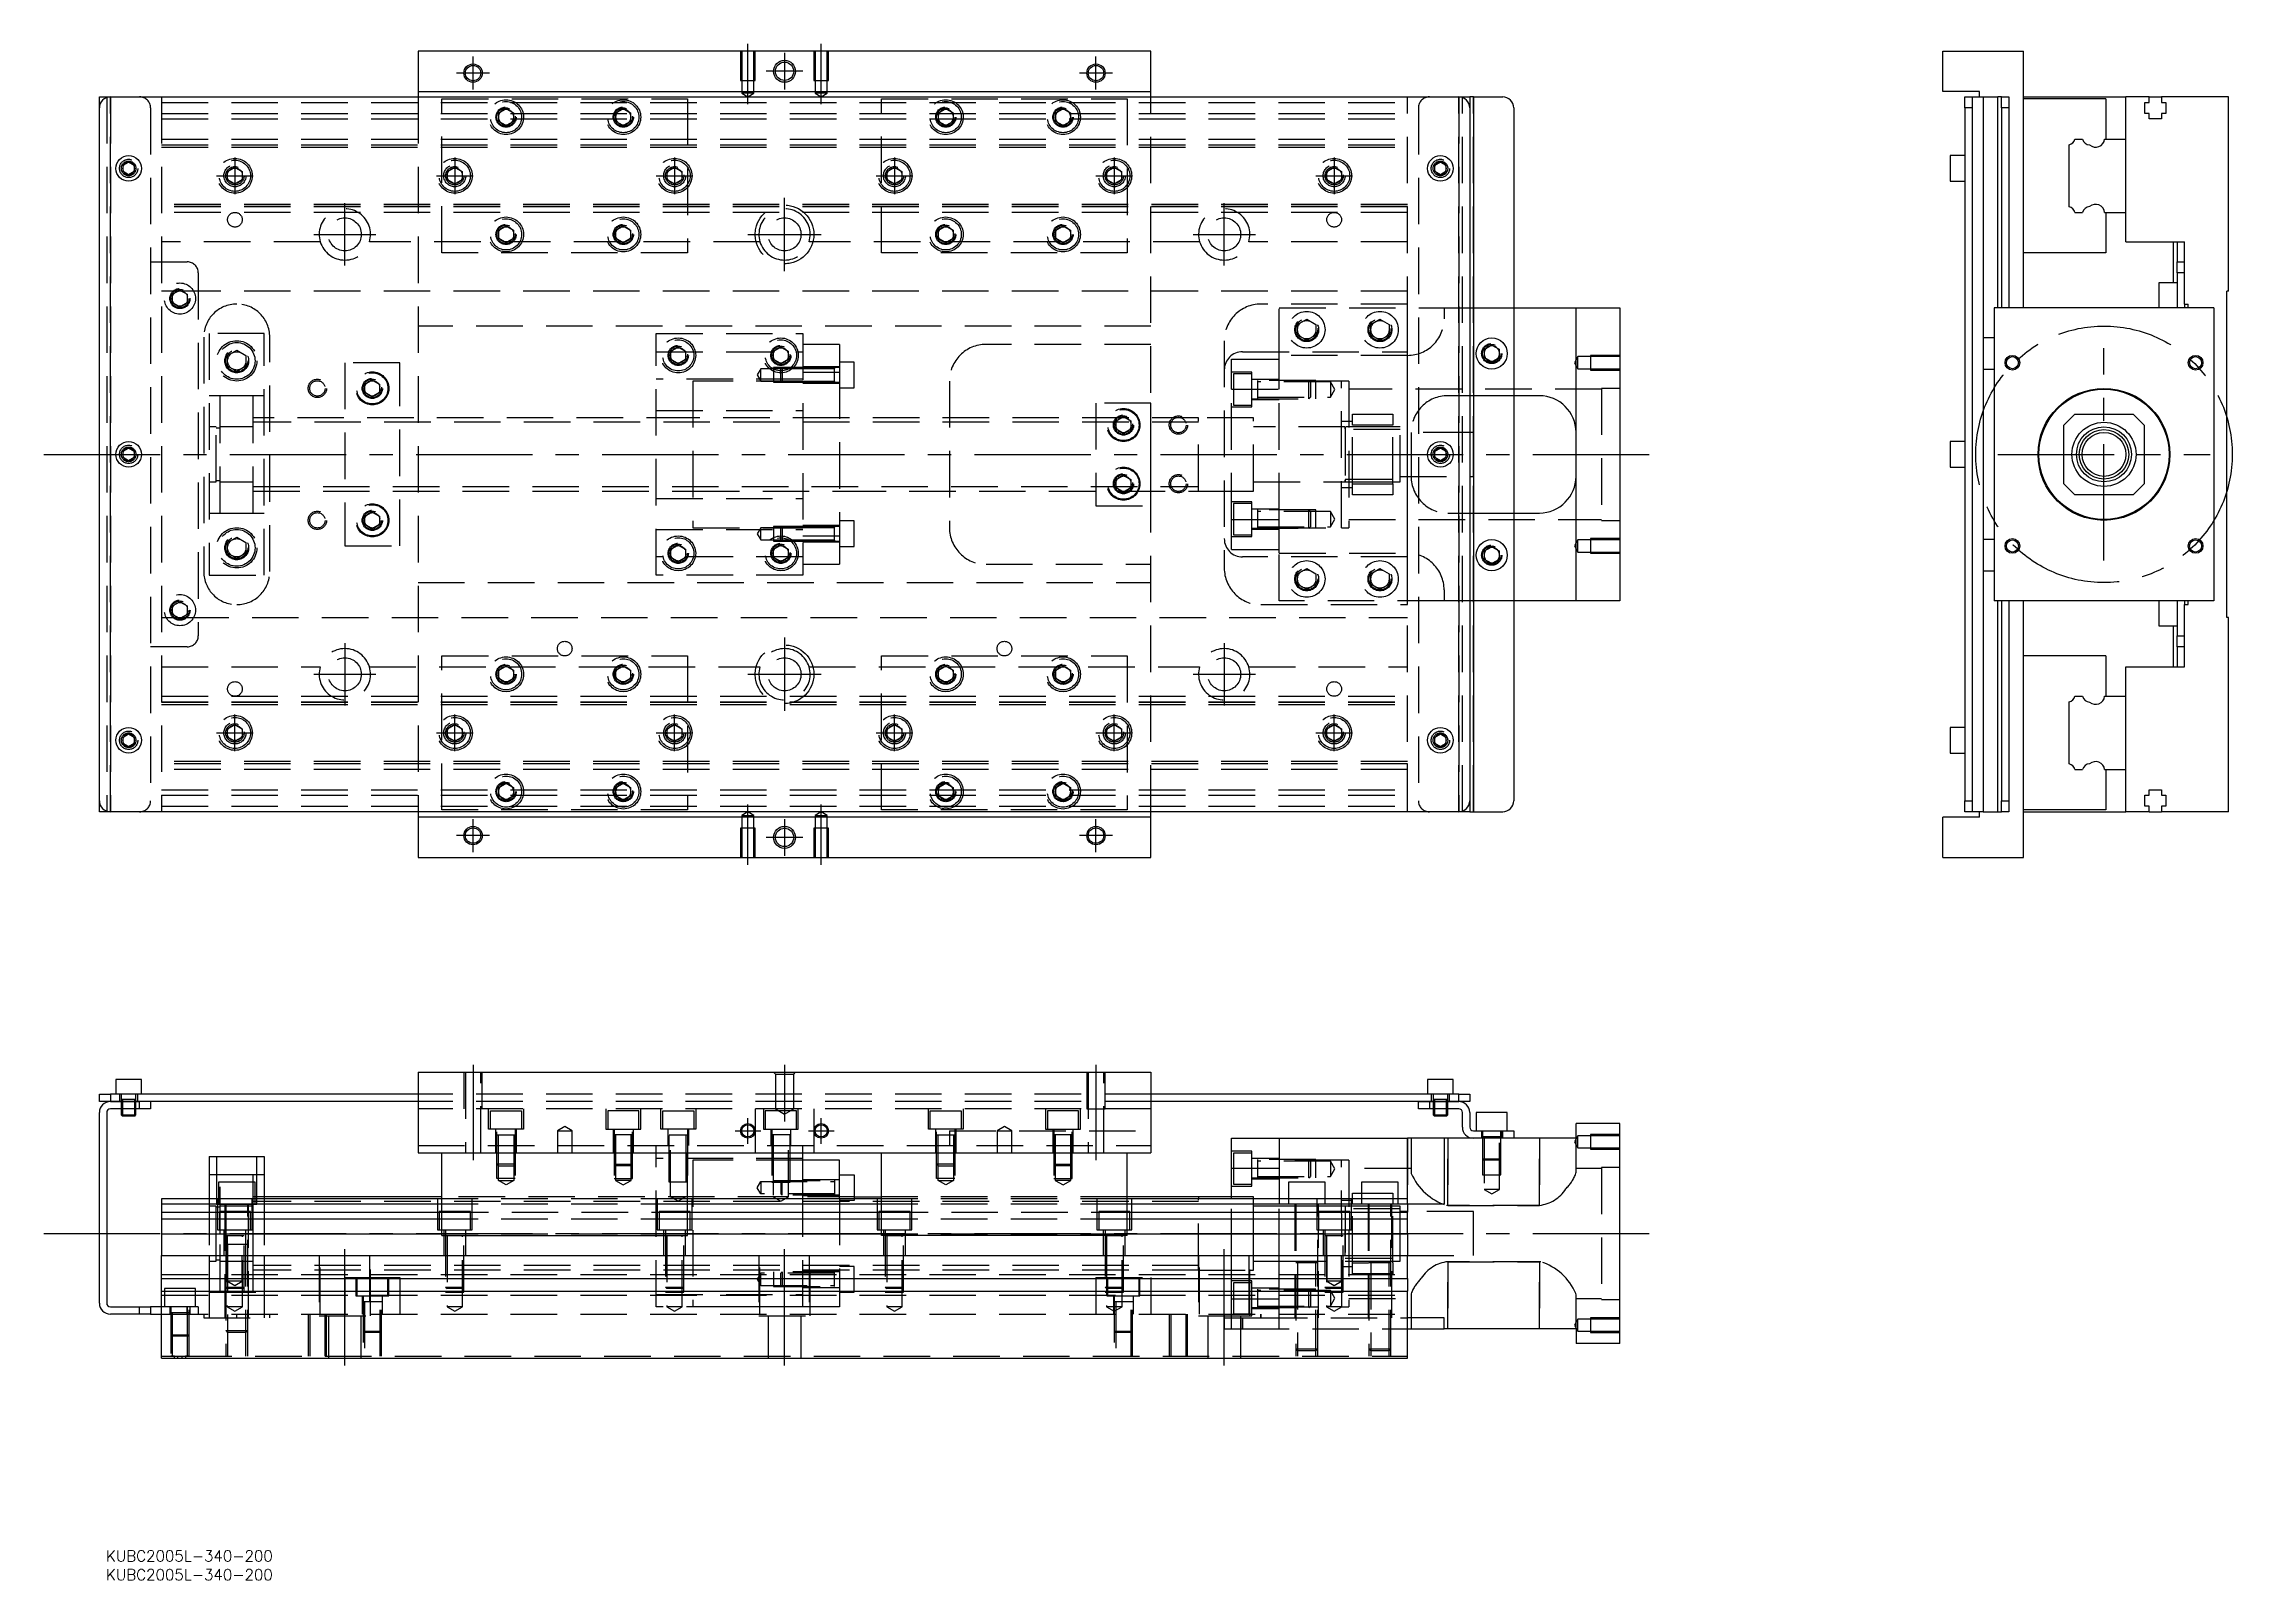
# Model space of a CAD drawing. Extents: x -15 to 582, y -307 to 112.
import ezdxf

# ---------------------------------------------------------------- set-up
doc = ezdxf.new("R2010")
doc.units = 0
doc.linetypes.add('CENTER', pattern=[50.8, 31.75, -6.35, 6.35, -6.35])
doc.linetypes.add('DASHED', pattern=[19.05, 12.7, -6.35])
doc.layers.get('0').update_dxf_attribs({"linetype": 'CONTINUOUS'})
doc.layers.add('CENTER', color=1, linetype='CENTER')
doc.styles.get("Standard").update_dxf_attribs({"font": 'txt.shx', "height": 3, "bigfont": 'bigfont.shx'})

# ---------------------------------------------------------------- blocks, each defined once
blk = doc.blocks.new('*U2')
at = {"color": 7, "linetype": 'CONTINUOUS'}
blk.add_text('KUBC2005L-340-200', height=3, dxfattribs=at).set_placement((1.83, -307.13))
blk = doc.blocks.new('*U3')
at = {"color": 7, "linetype": 'CONTINUOUS'}
blk.add_text('KUBC2005L-340-200', height=3, dxfattribs=at).set_placement((1.83, -302.01))

msp = doc.modelspace()

# ---------------------------------------------------------------- linework, layer by layer
at = {"color": 7, "linetype": 'CONTINUOUS'}
for p, q in [((287, 110), (87, 110)), ((87, 110), (87, 99)), ((287, 99), (287, 110)), ((503.1, 110), (525.1, 110)), ((503.1, 99), (503.1, 110)), ((525.1, 40), (525.1, 110)), ((0, 94.5), (0, 97.5)), ((0, 97.5), (3, 97.5)), ((3, 97.5), (371, 97.5)), ((87, 99), (287, 99)), ((87, 99), (87, 97.5)), ((287, 97.5), (287, 99)), ((371, 97.5), (374, 97.5)), ((374, 97.5), (374, 94.5)), ((375, 97.5), (374, 97.5)), ((375, 97.5), (375, -97.5)), ((375, 97.5), (383, 97.5)), ((513.1, 99), (503.1, 99)), ((509.1, 97.5), (511.1, 97.5)), ((509.1, 94.5), (509.1, 97.5)), ((511.1, 97.5), (514.1, 97.5)), ((511.1, 97.5), (511.1, 94.5)), ((513.1, 97.5), (513.1, 99)), ((514.1, 97.5), (514.1, 31.75)), ((514.1, 97.5), (518.1, 97.5)), ((518.1, 40), (518.1, 97.5)), ((519.1, 97.5), (518.1, 97.5)), ((519.1, 97.5), (521.1, 97.5)), ((519.1, 94.5), (519.1, 97.5)), ((521.1, 97.5), (521.1, 94.5)), ((525.1, 97.5), (553.1, 97.5)), ((547.6, 97), (525.1, 97)), ((547.6, 97), (547.6, 86)), ((553.1, 86), (553.1, 97.5)), ((559.4, 97.5), (553.1, 97.5)), ((558.25, 96), (559.4, 96)), ((558.25, 93), (558.25, 96)), ((559.4, 97.5), (562.8, 97.5)), ((559.4, 96), (559.4, 97.5)), ((562.8, 97.5), (562.8, 96)), ((581.1, 97.5), (562.8, 97.5)), ((562.8, 96), (563.95, 96)), ((563.95, 96), (563.95, 93)), ((581.1, 44.5), (581.1, 97.5)), ((0, -94.5), (0, 94.5)), ((374, 94.5), (374, -94.5)), ((386, 94.5), (386, -94.5)), ((511.1, 94.5), (509.1, 94.5)), ((509.1, 94.5), (509.1, -94.5)), ((511.1, 94.5), (511.1, -94.5)), ((521.1, 94.5), (519.1, 94.5)), ((519.1, 94.5), (519.1, 40)), ((521.1, 94.5), (521.1, 40)), ((559.4, 93), (558.25, 93)), ((559.4, 91.5), (559.4, 93)), ((562.8, 91.5), (559.4, 91.5)), ((562.8, 93), (562.8, 91.5)), ((563.95, 93), (562.8, 93)), ((537.6, 67.539608), (537.6, 84.460392)), ((539.139608, 86), (541.260392, 86)), ((547.281934, 86), (553.1, 86)), ((553.1, 66), (553.1, 86)), ((553.1, 66), (553.1, 86)), ((6.5, 78.866026), (8, 79.73205)), ((6.5, 77.133974), (6.5, 78.866026)), ((8, 79.73205), (9.5, 78.866026)), ((9.5, 78.866026), (9.5, 77.133974)), ((364.5, 78.866026), (366, 79.73205)), ((364.5, 77.133974), (364.5, 78.866026)), ((366, 79.73205), (367.5, 78.866026)), ((367.5, 78.866026), (367.5, 77.133974)), ((505.1, 81.5), (505.1, 78)), ((509.1, 81.5), (505.1, 81.5)), ((505.1, 78), (505.1, 74.5)), ((8, 76.26795), (6.5, 77.133974)), ((9.5, 77.133974), (8, 76.26795)), ((366, 76.26795), (364.5, 77.133974)), ((367.5, 77.133974), (366, 76.26795)), ((505.1, 74.5), (509.1, 74.5)), ((539.139608, 66), (541.260392, 66)), ((547.281934, 66), (553.1, 66)), ((547.6, 66), (547.6, 55)), ((553.1, 58), (553.1, 66)), ((547.6, 55), (525.1, 55)), ((553.1, 58), (569.1, 58)), ((566.1, 46.75), (566.1, 58)), ((567.1, 58), (567.1, 52.5)), ((569.1, 41), (569.1, 58)), ((567.1, 52.5), (569.1, 52.5)), ((567.1, 49.5), (567.1, 52.5)), ((569.1, 49.5), (567.1, 49.5)), ((567.1, 49.5), (567.1, 40)), ((562.1, 46.75), (562.1, 42.5)), ((567.1, 46.75), (562.1, 46.75)), ((562.1, 42.5), (562.1, 40)), ((581.1, 44.5), (580.6, 44.5)), ((580.6, -44.5), (580.6, 44.5)), ((386.005, 40), (403.005, 40)), ((403.005, -40), (403.005, 40)), ((403.005, 40), (415.005, 40)), ((415.005, 40), (415.005, -40)), ((517.1, 40), (517.1, -40)), ((577.1, 40), (517.1, 40)), ((569.1, 41), (570.1, 41)), ((569.1, 41), (569.1, 40)), ((570.1, 40), (570.1, 41)), ((577.1, 40), (577.1, -40)), ((514.1, 31.75), (514.1, 27.5)), ((517.1, 31.75), (514.1, 31.75)), ((378.005, 28.6547), (380.005, 29.809402)), ((378.005, 26.3453), (378.005, 28.6547)), ((380.005, 25.190598), (378.005, 26.3453)), ((380.005, 29.809402), (382.005, 28.6547)), ((382.005, 26.3453), (380.005, 25.190598)), ((382.005, 28.6547), (382.005, 26.3453)), ((514.1, 27.5), (514.1, 23.25)), ((514.1, 23.25), (514.1, -23.25)), ((514.1, 23.25), (517.1, 23.25)), ((393.005, 16), (386.005, 16)), ((539.1, 11), (536.1, 8)), ((536.1, -8), (536.1, 8)), ((539.1, 11), (555.1, 11)), ((558.1, 8), (555.1, 11)), ((558.1, 8), (558.1, -8)), ((6.5, 0.866026), (8, 1.73205)), ((6.5, -0.866026), (6.5, 0.866026)), ((8, 1.73205), (9.5, 0.866026)), ((9.5, 0.866026), (9.5, -0.866026)), ((364.505, 0.866026), (366.005, 1.73205)), ((364.505, -0.866026), (364.505, 0.866026)), ((366.005, 1.73205), (367.505, 0.866026)), ((367.505, 0.866026), (367.505, -0.866026)), ((505.1, 3.5), (505.1, 0)), ((509.1, 3.5), (505.1, 3.5)), ((8, -1.73205), (6.5, -0.866026)), ((9.5, -0.866026), (8, -1.73205)), ((366.005, -1.73205), (364.505, -0.866026)), ((367.505, -0.866026), (366.005, -1.73205)), ((505.1, 0), (505.1, -3.5)), ((505.1, -3.5), (509.1, -3.5)), ((536.1, -8), (539.1, -11)), ((555.1, -11), (539.1, -11)), ((555.1, -11), (558.1, -8)), ((386.005, -16), (393.005, -16)), ((514.1, -23.25), (514.1, -27.5)), ((517.1, -23.25), (514.1, -23.25)), ((378.005, -26.3453), (380.005, -25.190598)), ((378.005, -28.6547), (378.005, -26.3453)), ((380.005, -29.809402), (378.005, -28.6547)), ((380.005, -25.190598), (382.005, -26.3453)), ((382.005, -28.6547), (380.005, -29.809402)), ((382.005, -26.3453), (382.005, -28.6547)), ((514.1, -27.5), (514.1, -31.75)), ((514.1, -31.75), (514.1, -97.5)), ((514.1, -31.75), (517.1, -31.75)), ((403.005, -40), (386.005, -40)), ((415.005, -40), (403.005, -40)), ((577.1, -40), (517.1, -40)), ((518.1, -97.5), (518.1, -40)), ((519.1, -40), (519.1, -94.5)), ((521.1, -40), (521.1, -94.5)), ((525.1, -110), (525.1, -40)), ((562.1, -40), (562.1, -42.5)), ((567.1, -40), (567.1, -49.5)), ((568.7, -39.999994), (568.7, -40.000852)), ((569.1, -40), (569.1, -41)), ((569.1, -58), (569.1, -41)), ((569.1, -41), (570.1, -41)), ((570.1, -41), (570.1, -40)), ((562.1, -42.5), (562.1, -46.75)), ((562.1, -46.75), (567.1, -46.75)), ((566.1, -58), (566.1, -46.75)), ((581.1, -44.5), (580.6, -44.5)), ((581.1, -97.5), (581.1, -44.5)), ((567.1, -49.5), (569.1, -49.5)), ((567.1, -52.5), (567.1, -49.5)), ((569.1, -52.5), (567.1, -52.5)), ((567.1, -52.5), (567.1, -58)), ((547.6, -55), (525.1, -55)), ((547.6, -55), (547.6, -66)), ((553.1, -66), (553.1, -58)), ((553.1, -58), (569.1, -58)), ((537.6, -84.460392), (537.6, -67.539608)), ((539.139608, -66), (541.260392, -66)), ((547.281934, -66), (553.1, -66)), ((553.1, -86), (553.1, -66)), ((553.1, -86), (553.1, -66)), ((6.5, -77.133974), (8, -76.26795)), ((6.5, -78.866026), (6.5, -77.133974)), ((8, -76.26795), (9.5, -77.133974)), ((9.5, -77.133974), (9.5, -78.866026)), ((364.5, -77.133974), (366, -76.26795)), ((364.5, -78.866026), (364.5, -77.133974)), ((366, -76.26795), (367.5, -77.133974)), ((367.5, -77.133974), (367.5, -78.866026)), ((505.1, -74.5), (505.1, -78)), ((509.1, -74.5), (505.1, -74.5)), ((8, -79.73205), (6.5, -78.866026)), ((9.5, -78.866026), (8, -79.73205)), ((366, -79.73205), (364.5, -78.866026)), ((367.5, -78.866026), (366, -79.73205)), ((505.1, -78), (505.1, -81.5)), ((505.1, -81.5), (509.1, -81.5)), ((539.139608, -86), (541.260392, -86)), ((547.281934, -86), (553.1, -86)), ((547.6, -86), (547.6, -97)), ((553.1, -97.5), (553.1, -86)), ((0, -97.5), (0, -94.5)), ((374, -94.5), (374, -97.5)), ((509.1, -94.5), (511.1, -94.5)), ((509.1, -97.5), (509.1, -94.5)), ((511.1, -94.5), (511.1, -97.5)), ((519.1, -94.5), (521.1, -94.5)), ((519.1, -97.5), (519.1, -94.5)), ((521.1, -94.5), (521.1, -97.5)), ((558.25, -93), (559.4, -93)), ((558.25, -96), (558.25, -93)), ((559.4, -91.5), (562.8, -91.5)), ((559.4, -93), (559.4, -91.5)), ((562.8, -91.5), (562.8, -93)), ((562.8, -93), (563.95, -93)), ((563.95, -93), (563.95, -96)), ((3, -97.5), (0, -97.5)), ((371, -97.5), (3, -97.5)), ((87, -97.5), (87, -99)), ((287, -99), (87, -99)), ((87, -99), (87, -110)), ((287, -99), (287, -97.5)), ((287, -110), (287, -99)), ((374, -97.5), (371, -97.5)), ((374, -97.5), (375, -97.5)), ((375, -97.5), (383, -97.5)), ((503.1, -110), (503.1, -99)), ((513.1, -99), (503.1, -99)), ((511.1, -97.5), (509.1, -97.5)), ((514.1, -97.5), (511.1, -97.5)), ((513.1, -99), (513.1, -97.5)), ((514.1, -97.5), (518.1, -97.5)), ((518.1, -97.5), (519.1, -97.5)), ((521.1, -97.5), (519.1, -97.5)), ((547.6, -97), (525.1, -97)), ((525.1, -97.5), (553.1, -97.5)), ((559.4, -97.5), (553.1, -97.5)), ((559.4, -96), (558.25, -96)), ((559.4, -97.5), (559.4, -96)), ((559.4, -97.5), (562.8, -97.5)), ((562.8, -96), (562.8, -97.5)), ((563.95, -96), (562.8, -96)), ((581.1, -97.5), (562.8, -97.5)), ((87, -110), (287, -110)), ((503.1, -110), (525.1, -110)), ((11.5, -170.55), (4.5, -170.55)), ((4.5, -170.55), (4.5, -174.55)), ((11.5, -174.55), (11.5, -170.55)), ((87, -168.55), (87, -190.55)), ((87, -168.55), (287, -168.55)), ((287, -168.55), (287, -190.55)), ((369.505, -170.55), (362.505, -170.55)), ((362.505, -170.55), (362.505, -174.55)), ((369.505, -174.55), (369.505, -170.55)), ((0, -176.55), (0, -174.55)), ((0, -174.55), (3, -174.55)), ((3, -176.55), (0, -176.55)), ((3, -174.55), (3, -176.55)), ((87, -174.55), (3, -174.55)), ((11, -176.55), (3, -176.55)), ((3, -176.55), (11, -176.55)), ((11, -178.55), (3, -178.55)), ((6, -178.55), (6, -180.2)), ((6.35, -178.55), (6.35, -180.55)), ((9.65, -180.55), (9.65, -178.55)), ((10, -180.2), (10, -178.55)), ((87, -176.55), (11, -176.55)), ((11, -178.55), (11, -176.55)), ((14, -178.55), (11, -178.55)), ((14, -176.55), (14, -178.55)), ((371, -174.55), (287, -174.55)), ((363, -176.55), (287, -176.55)), ((360.005, -178.55), (360.005, -176.55)), ((363.005, -178.55), (360.005, -178.55)), ((363.005, -176.55), (363.005, -178.55)), ((363.005, -176.55), (371.005, -176.55)), ((371.005, -176.55), (363.005, -176.55)), ((371.005, -178.55), (363.005, -178.55)), ((364.005, -178.55), (364.005, -180.2)), ((364.355, -178.55), (364.355, -180.55)), ((367.655, -180.55), (367.655, -178.55)), ((368.005, -180.2), (368.005, -178.55)), ((371.005, -176.55), (371.005, -174.55)), ((371.005, -174.55), (374.005, -174.55)), ((374.005, -176.55), (371.005, -176.55)), ((374.005, -174.55), (374.005, -176.55)), ((0, -231.55), (0, -179.55)), ((2, -179.55), (2, -231.55)), ((6, -180.2), (10, -180.2)), ((6, -180.2), (6.35, -180.55)), ((9.65, -180.55), (6.35, -180.55)), ((9.65, -180.55), (10, -180.2)), ((364.005, -180.2), (368.005, -180.2)), ((364.005, -180.2), (364.355, -180.55)), ((367.655, -180.55), (364.355, -180.55)), ((367.655, -180.55), (368.005, -180.2)), ((372.005, -183.55), (372.005, -179.55)), ((374.005, -179.55), (374.005, -183.55)), ((375.005, -184.55), (383.005, -184.55)), ((384.255, -179.55), (375.755, -179.55)), ((375.755, -179.55), (375.755, -184.55)), ((383.005, -186.55), (383.005, -184.55)), ((383.005, -184.55), (386.005, -184.55)), ((384.255, -184.55), (384.255, -179.55)), ((386.005, -184.55), (386.005, -186.55)), ((415.005, -182.55), (403.005, -182.55)), ((403.005, -186.55), (403.005, -182.55)), ((415.005, -242.55), (415.005, -182.55)), ((87, -190.55), (287, -190.55)), ((93.5, -213.05), (93.5, -190.55)), ((160.5, -213.05), (160.5, -190.55)), ((192, -203.05), (192, -190.55)), ((213.5, -213.05), (213.5, -190.55)), ((280.5, -213.05), (280.5, -190.55)), ((309.005, -186.55), (322.005, -186.55)), ((309.005, -194.76658), (309.005, -186.55)), ((322.005, -186.55), (322.005, -203.05)), ((322.005, -186.55), (357.005, -186.55)), ((357.005, -203.05), (357.005, -186.55)), ((367.005, -186.55), (357.005, -186.55)), ((375.005, -186.55), (367.005, -186.55)), ((367.005, -186.55), (367.005, -204.55)), ((383.005, -186.55), (375.005, -186.55)), ((386.005, -186.55), (383.005, -186.55)), ((403.005, -186.55), (386.005, -186.55)), ((30, -191.55), (45, -191.55)), ((30, -191.55), (30, -203.05)), ((45, -191.55), (45, -203.05)), ((202, -192.55), (192, -192.55)), ((192, -203.05), (192, -192.55)), ((202, -203.05), (202, -192.55)), ((202, -196.55), (206, -196.55)), ((206, -196.55), (206, -203.05)), ((309.005, -194.76658), (322.005, -194.76658)), ((309.005, -203.05), (309.005, -194.76658)), ((93.5, -203.05), (17, -203.05)), ((17, -203.05), (17, -204.589608)), ((93.5, -202.55), (45, -202.55)), ((213.5, -203.05), (160.5, -203.05)), ((206, -202.55), (213.5, -202.55)), ((300, -202.55), (280.5, -202.55)), ((357, -203.05), (280.5, -203.05)), ((300.005, -202.55), (300, -202.55)), ((300.005, -202.55), (300.005, -203.05)), ((309.005, -202.55), (300.005, -202.55)), ((300.01, -202.55), (300.005, -202.55)), ((334.505, -198.55), (324.505, -198.55)), ((324.505, -198.55), (324.505, -203.05)), ((334.505, -203.05), (334.505, -198.55)), ((354.505, -198.55), (344.505, -198.55)), ((344.505, -198.55), (344.505, -203.05)), ((354.505, -203.05), (354.505, -198.55)), ((357.005, -204.589608), (357.005, -203.05)), ((93.5, -204.589608), (17, -204.589608)), ((17, -204.589608), (17, -206.710392)), ((17, -206.710392), (93.5, -206.710392)), ((17, -206.710392), (17, -208.620532)), ((93.5, -208.620532), (17, -208.620532)), ((17, -208.620532), (17, -212.731934)), ((213.5, -204.589608), (160.5, -204.589608)), ((160.5, -206.710392), (213.5, -206.710392)), ((213.5, -208.620532), (160.5, -208.620532)), ((357, -204.589608), (280.5, -204.589608)), ((280.5, -206.710392), (357, -206.710392)), ((357, -208.620532), (280.5, -208.620532)), ((367.005, -204.55), (357.005, -204.55)), ((357.005, -204.589608), (357.005, -206.710392)), ((357.005, -208.620532), (357.005, -206.710392)), ((357.005, -212.731934), (357.005, -208.620532)), ((17, -212.731934), (17, -218.55)), ((93.5, -212.731934), (17, -212.731934)), ((93.5, -213.05), (160.5, -213.05)), ((213.5, -212.731934), (160.5, -212.731934)), ((280.5, -213.05), (213.5, -213.05)), ((357, -212.731934), (280.5, -212.731934)), ((357.005, -212.731934), (357.005, -218.55)), ((17, -224.85), (17, -218.55)), ((17, -218.55), (357, -218.55)), ((357.005, -224.85), (357.005, -218.55)), ((17, -224.85), (357, -224.85)), ((17, -228.25), (17, -224.85)), ((357.005, -224.85), (357.005, -228.25)), ((3, -232.55), (11, -232.55)), ((11, -234.55), (11, -232.55)), ((11, -232.55), (14, -232.55)), ((14, -232.55), (14, -234.55)), ((17, -232.55), (14, -232.55)), ((17, -246.55), (17, -228.25)), ((17, -228.25), (357, -228.25)), ((357.005, -246.55), (357.005, -228.25)), ((11, -234.55), (3, -234.55)), ((14, -234.55), (11, -234.55)), ((14, -234.55), (17, -234.55)), ((367.005, -235.55), (357.005, -235.55)), ((357.005, -238.55), (367.005, -238.55)), ((367.005, -238.55), (367.005, -235.55)), ((403.005, -238.55), (367.005, -238.55)), ((403.005, -238.55), (403.005, -242.55)), ((415.005, -242.55), (403.005, -242.55)), ((17, -246.55), (357, -246.55))]:
    msp.add_line(p, q, dxfattribs=at)
at = {"color": 3, "linetype": 'DASHED'}
for p, q in [((175.000006, 110), (175.000006, 102)), ((175.35, 110), (175.35, 102)), ((178.65, 102), (178.65, 110)), ((178.999994, 102), (178.999994, 110)), ((195.000006, 110), (195.000006, 102)), ((195.35, 110), (195.35, 102)), ((198.65, 102), (198.65, 110)), ((198.999994, 102), (198.999994, 110)), ((175.000006, 102), (178.999994, 102)), ((175.35, 102), (175.35, 98.5)), ((178.65, 98.5), (178.65, 102)), ((195.000006, 102), (198.999994, 102)), ((195.35, 102), (195.35, 98.5)), ((198.65, 98.5), (198.65, 102)), ((2, 97.5), (2, -97.5)), ((3, 97.5), (3, -97.5)), ((3, -97.5), (3, 97.5)), ((3, -97.5), (3, 97.5)), ((3, 97.5), (3, -97.5)), ((17, 97.5), (17, -97.5)), ((17, 96), (357, 96)), ((87, 97.5), (87, -97.5)), ((93.5, 97), (160.5, 97)), ((93.5, 55), (93.5, 97)), ((160.5, 97), (160.5, 55)), ((178.65, 98.5), (175.35, 98.5)), ((175.35, 98.5), (177, 97.547372)), ((177, 97.547372), (178.65, 98.5)), ((198.65, 98.5), (195.35, 98.5)), ((195.35, 98.5), (197, 97.547372)), ((197, 97.547372), (198.65, 98.5)), ((213.5, 97), (280.5, 97)), ((213.5, 55), (213.5, 97)), ((280.5, 97), (280.5, 55)), ((287, -97.5), (287, 97.5)), ((357, -97.5), (357, 97.5)), ((371, -97.5), (371, 97.5)), ((371, 97.5), (371, -97.5)), ((372, -97.5), (372, 97.5)), ((375, -97.5), (375, 97.5)), ((14, 94.5), (14, -94.5)), ((17, 93), (357, 93)), ((17, 91.5), (357, 91.5)), ((109, 93.1547), (111, 94.309402)), ((109, 90.8453), (109, 93.1547)), ((111, 89.690598), (109, 90.8453)), ((111, 94.309402), (113, 93.1547)), ((113, 90.8453), (111, 89.690598)), ((113, 93.1547), (113, 90.8453)), ((113.483582, 92.286038), (113.5, 92)), ((141, 93.1547), (143, 94.309402)), ((141, 90.8453), (141, 93.1547)), ((143, 89.690598), (141, 90.8453)), ((143, 94.309402), (145, 93.1547)), ((145, 90.8453), (143, 89.690598)), ((145, 93.1547), (145, 90.8453)), ((145.483582, 92.286038), (145.5, 92)), ((228.5, 92), (228.518502, 92.303588)), ((229, 93.1547), (231, 94.309402)), ((229, 90.8453), (229, 93.1547)), ((231, 89.690598), (229, 90.8453)), ((231, 94.309402), (233, 93.1547)), ((233, 90.8453), (231, 89.690598)), ((233, 93.1547), (233, 90.8453)), ((260.5, 92), (260.512884, 92.253488)), ((261, 93.1547), (263, 94.309402)), ((261, 90.8453), (261, 93.1547)), ((263, 89.690598), (261, 90.8453)), ((263, 94.309402), (265, 93.1547)), ((265, 90.8453), (263, 89.690598)), ((265, 93.1547), (265, 90.8453)), ((360, 94.5), (360, -94.5)), ((17, 86), (357, 86)), ((17, 84.460392), (357, 84.460392)), ((17, 84.403994), (357, 84.403994)), ((17, 83.8), (357, 83.8)), ((9.973226, 78.326156), (10, 78)), ((35, 77.1547), (37, 78.309402)), ((37, 78.309402), (39, 77.1547)), ((95, 77.1547), (97, 78.309402)), ((97, 78.309402), (99, 77.1547)), ((155, 77.1547), (157, 78.309402)), ((157, 78.309402), (159, 77.1547)), ((215, 77.1547), (217, 78.309402)), ((217, 78.309402), (219, 77.1547)), ((275, 77.1547), (277, 78.309402)), ((277, 78.309402), (279, 77.1547)), ((335, 77.1547), (337, 78.309402)), ((337, 78.309402), (339, 77.1547)), ((367.973226, 78.326156), (368, 78)), ((34.5, 76), (34.534018, 76.411016)), ((35, 74.8453), (35, 77.1547)), ((37, 73.690598), (35, 74.8453)), ((39, 74.8453), (37, 73.690598)), ((39, 77.1547), (39, 74.8453)), ((94.5, 76), (94.534018, 76.411016)), ((95, 74.8453), (95, 77.1547)), ((97, 73.690598), (95, 74.8453)), ((99, 74.8453), (97, 73.690598)), ((99, 77.1547), (99, 74.8453)), ((155, 74.8453), (155, 77.1547)), ((157, 73.690598), (155, 74.8453)), ((159, 74.8453), (157, 73.690598)), ((159, 77.1547), (159, 74.8453)), ((159.483582, 76.286038), (159.5, 76)), ((214.5, 76), (214.534018, 76.411016)), ((215, 74.8453), (215, 77.1547)), ((217, 73.690598), (215, 74.8453)), ((219, 74.8453), (217, 73.690598)), ((219, 77.1547), (219, 74.8453)), ((274.5, 76), (274.534018, 76.411016)), ((275, 74.8453), (275, 77.1547)), ((277, 73.690598), (275, 74.8453)), ((279, 74.8453), (277, 73.690598)), ((279, 77.1547), (279, 74.8453)), ((335, 74.8453), (335, 77.1547)), ((337, 73.690598), (335, 74.8453)), ((339, 74.8453), (337, 73.690598)), ((339, 77.1547), (339, 74.8453)), ((339.483582, 76.286038), (339.5, 76)), ((357, 68.2), (17, 68.2)), ((357, 67.596006), (17, 67.596006)), ((357, 67.539608), (17, 67.539608)), ((357, 66), (17, 66)), ((109, 61.1547), (111, 62.309402)), ((109, 58.8453), (109, 61.1547)), ((111, 62.309402), (113, 61.1547)), ((113, 61.1547), (113, 58.8453)), ((113.483582, 60.286038), (113.5, 60)), ((141, 61.1547), (143, 62.309402)), ((141, 58.8453), (141, 61.1547)), ((143, 62.309402), (145, 61.1547)), ((145, 61.1547), (145, 58.8453)), ((145.483582, 60.286038), (145.5, 60)), ((229, 61.1547), (231, 62.309402)), ((229, 58.8453), (229, 61.1547)), ((231, 62.309402), (233, 61.1547)), ((233, 61.1547), (233, 58.8453)), ((233.483582, 60.286038), (233.5, 60)), ((260.5, 60), (260.512884, 60.253488)), ((261, 61.1547), (263, 62.309402)), ((261, 58.8453), (261, 61.1547)), ((263, 62.309402), (265, 61.1547)), ((265, 61.1547), (265, 58.8453)), ((60.291796, 58), (17, 58)), ((180.291796, 58), (73.708204, 58)), ((160.5, 55), (93.5, 55)), ((111, 57.690598), (109, 58.8453)), ((113, 58.8453), (111, 57.690598)), ((143, 57.690598), (141, 58.8453)), ((145, 58.8453), (143, 57.690598)), ((300.291796, 58), (193.708204, 58)), ((280.5, 55), (213.5, 55)), ((231, 57.690598), (229, 58.8453)), ((233, 58.8453), (231, 57.690598)), ((263, 57.690598), (261, 58.8453)), ((265, 58.8453), (263, 57.690598)), ((357, 58), (313.708204, 58)), ((14, 52.5), (24, 52.5)), ((27, 49.5), (27, -49.5)), ((21.359688, 44.5), (17, 44.5)), ((19.5, 42.5), (19.534018, 42.911016)), ((20, 43.6547), (22, 44.809402)), ((20, 41.3453), (20, 43.6547)), ((22, 44.809402), (24, 43.6547)), ((357, 44.5), (22.640312, 44.5)), ((24, 43.6547), (24, 41.3453)), ((22, 40.190598), (20, 41.3453)), ((24, 41.3453), (22, 40.190598)), ((357.005, 41), (317.005, 41)), ((322.005, 27), (322.005, 40)), ((322.005, 40), (367.005, 40)), ((327.005, 35.443376), (329.505, 36.886752)), ((329.505, 36.886752), (332.005, 35.443376)), ((347.005, 35.443376), (349.505, 36.886752)), ((349.505, 36.886752), (352.005, 35.443376)), ((357.005, 28), (357.005, 41)), ((367.005, 40), (367.005, 37)), ((367.005, 40), (374.005, 40)), ((374.005, 40), (386.005, 40)), ((28.5, 32), (28.5, -32)), ((45, 33), (30, 33)), ((30, 33), (30, -33)), ((45, -33), (45, 33)), ((46.5, -32), (46.5, 32)), ((287, 35), (87, 35)), ((152, 33), (192, 33)), ((152, -33), (152, 33)), ((192, 33), (192, -33)), ((202, 30), (192, 30)), ((202, 30), (202, 22.36068)), ((287, 30), (242, 30)), ((307.005, 31), (307.005, -31)), ((327.005, 32.556624), (327.005, 35.443376)), ((329.505, 31.113248), (327.005, 32.556624)), ((332.005, 32.556624), (329.505, 31.113248)), ((332.005, 35.443376), (332.005, 32.556624)), ((332.482798, 34.364306), (332.505, 34)), ((347.005, 32.556624), (347.005, 35.443376)), ((349.505, 31.113248), (347.005, 32.556624)), ((352.005, 32.556624), (349.505, 31.113248)), ((352.005, 35.443376), (352.005, 32.556624)), ((352.482798, 34.364306), (352.505, 34)), ((34.5, 25.5), (34.520026, 25.846056)), ((35, 26.943376), (37.5, 28.386752)), ((35, 24.056624), (35, 26.943376)), ((37.5, 22.613248), (35, 24.056624)), ((37.5, 28.386752), (40, 26.943376)), ((40, 24.056624), (37.5, 22.613248)), ((40, 26.943376), (40, 24.056624)), ((67, 25), (67, -25)), ((82, 25), (67, 25)), ((82, -25), (82, 25)), ((152, 28), (192, 28)), ((156, 28.1547), (158, 29.309402)), ((156, 25.8453), (156, 28.1547)), ((158, 24.690598), (156, 25.8453)), ((158, 29.309402), (160, 28.1547)), ((160, 25.8453), (158, 24.690598)), ((160, 28.1547), (160, 25.8453)), ((160.483582, 27.286038), (160.5, 27)), ((184, 28.1547), (186, 29.309402)), ((184, 25.8453), (184, 28.1547)), ((186, 24.690598), (184, 25.8453)), ((186, 29.309402), (188, 28.1547)), ((188, 25.8453), (186, 24.690598)), ((188, 28.1547), (188, 25.8453)), ((188.483582, 27.286038), (188.5, 27)), ((202, 23.900636), (192, 23.900636)), ((206, 25.150636), (202, 25.150636)), ((206, 18.150636), (206, 25.150636)), ((309.005, 26), (322.005, 26)), ((309.005, 17.78342), (309.005, 26)), ((312.005, 28), (357.005, 28)), ((322.005, 17.78342), (322.005, 27)), ((357.005, 27), (322.005, 27)), ((322.005, 17.78342), (322.005, 26)), ((357.005, -28), (357.005, 28)), ((377.505, 27.5), (377.53189, 27.865682)), ((403.505, 26.65), (402.552372, 25)), ((402.552372, 25), (403.505, 23.35)), ((403.505, 23.35), (403.505, 26.65)), ((407.005, 26.65), (403.505, 26.65)), ((407.005, 26.999994), (407.005, 23.000006)), ((415.005, 26.999994), (407.005, 26.999994)), ((415.005, 26.65), (407.005, 26.65)), ((72.5, 19.1547), (74.5, 20.309402)), ((72.5, 16.8453), (72.5, 19.1547)), ((74.5, 20.309402), (76.5, 19.1547)), ((76.5, 19.1547), (76.5, 16.8453)), ((76.983582, 18.286038), (77, 18)), ((192, 20.5), (152, 20.5)), ((162, 20), (162, -20)), ((192, 20), (162, 20)), ((180.5, 23.300636), (179.547372, 21.650636)), ((179.547372, 21.650636), (180.5, 20.000636)), ((180.5, 20.000636), (180.5, 23.300636)), ((184, 23.300636), (180.5, 23.300636)), ((180.5, 20.000636), (184, 20.000636)), ((184, 23.65063), (184, 19.65064)), ((186.35, 23.65063), (184, 23.65063)), ((186, 23.300636), (184, 23.300636)), ((184, 20.000636), (186, 20.000636)), ((184, 19.65064), (186.35, 19.65064)), ((186.35, 23.650636), (186, 23.300636)), ((186, 20.000636), (186, 23.300636)), ((192, 23.300636), (186, 23.300636)), ((192, 23.300636), (186, 23.300636)), ((186, 20.000636), (192, 20.000636)), ((186, 20.000636), (186.35, 19.650636)), ((186, 20.000636), (192, 20.000636)), ((186.35, 23.650636), (186.35, 19.650636)), ((192, 23.650632), (186.35, 23.650636)), ((192, 23.65063), (186.35, 23.65063)), ((186.35, 19.65064), (192, 19.65064)), ((186.35, 19.650636), (192, 19.650638)), ((200.605, 23.650636), (192, 23.650632)), ((200.6, 23.300636), (192, 23.300636)), ((202, 22.36068), (192, 22.36068)), ((192, 20.000636), (200.6, 20.000636)), ((192, 19.650638), (200.605, 19.650636)), ((192, 19.400636), (202, 19.400636)), ((202, 23.650636), (200.595, 23.650636)), ((200.595, 19.650636), (202, 19.650636)), ((200.6, 19.65063), (200.6, 23.65064)), ((200.6, 23.300636), (200.6, 23.65064)), ((200.6, 23.434174), (200.6, 23.650636)), ((200.6, 23.650636), (200.6, 23.433968)), ((200.6, 19.65063), (200.6, 20.000636)), ((200.6, 19.867344), (200.6, 19.650636)), ((200.6, 19.650636), (200.6, 19.867096)), ((202, 22.36068), (202, -22.36068)), ((202, 18.150636), (206, 18.150636)), ((232, 20), (232, -20)), ((314.505, 22.42767), (309.005, 22.42767)), ((309.505, 21.92767), (309.505, 13.42767)), ((314.505, 21.92767), (309.505, 21.92767)), ((314.505, 12.92767), (314.505, 22.42767)), ((322.005, 20.42767), (314.505, 20.42767)), ((332.005, 20.177664), (314.505, 20.177664)), ((316.105, 20.177674), (316.105, 15.177664)), ((336.005, 19.77767), (316.105, 19.77767)), ((339.005, 20), (322.005, 20)), ((339.005, 20), (322.005, 20)), ((330.105, 15.17767), (330.105, 20.17767)), ((330.505, 19.77767), (330.105, 20.17767)), ((330.505, 19.77767), (330.505, 15.57767)), ((332.005, 15.177674), (332.005, 20.177664)), ((336.005, 19.77767), (336.005, 15.57767)), ((337.217436, 17.67767), (336.005, 19.77767)), ((339.005, -20), (339.005, 20)), ((341.005, 20), (339.005, 20)), ((341.005, 20), (341.005, -20)), ((403.505, 23.35), (407.005, 23.35)), ((407.005, 23.35), (415.005, 23.35)), ((407.005, 23.000006), (415.005, 23.000006)), ((410.005, 18), (410.005, -18)), ((415.005, 18), (410.005, 18)), ((33, 16), (30, 16)), ((33, -16), (33, 16)), ((42, 16), (33, 16)), ((42, 16), (33, 16)), ((42, -16), (42, 16)), ((45, 16), (42, 16)), ((74.5, 15.690598), (72.5, 16.8453)), ((76.5, 16.8453), (74.5, 15.690598)), ((152, 12), (192, 12)), ((272, 14), (272, -14)), ((287, 14), (272, 14)), ((287, -14), (287, 14)), ((309.005, -17.78342), (309.005, 17.78342)), ((309.005, 17.78342), (322.005, 17.78342)), ((309.005, 12.92767), (314.505, 12.92767)), ((309.505, 13.42767), (314.505, 13.42767)), ((314.505, 15.177674), (332.005, 15.177674)), ((314.505, 14.92767), (322.005, 14.92767)), ((316.105, 15.57767), (336.005, 15.57767)), ((322.005, -17.78342), (322.005, 17.78342)), ((322.005, -17.78342), (322.005, 17.78342)), ((330.105, 15.17767), (330.505, 15.57767)), ((336.005, 15.57767), (337.217436, 17.67767)), ((410.005, 17.75), (341.005, 17.75)), ((374.005, 16), (368.005, 16)), ((386.005, 16), (374.005, 16)), ((31.85, 7.5), (30, 7.5)), ((31.85, -7.5), (31.85, 7.5)), ((33, 7.15), (31.85, 7.15)), ((42, 7.5), (33, 7.5)), ((42, 7.5), (33, 7.5)), ((162, 10), (42, 10)), ((300, 8.75), (42, 8.75)), ((202, 10), (162, 10)), ((202, 10), (162, 10)), ((202, 9.999994), (162, 9.999994)), ((300.005, 10), (202, 10)), ((277.5, 9.1547), (279.5, 10.309402)), ((277.5, 6.8453), (277.5, 9.1547)), ((279.5, 5.690598), (277.5, 6.8453)), ((279.5, 10.309402), (281.5, 9.1547)), ((281.5, 6.8453), (279.5, 5.690598)), ((281.5, 9.1547), (281.5, 6.8453)), ((281.983582, 8.286038), (282, 8)), ((300.005, -10), (300.005, 10)), ((315.005, 10), (300.005, 10)), ((315.005, 10), (309.005, 10)), ((315.005, -10), (315.005, 10)), ((315.005, -10), (315.005, 10)), ((340.01, 7.5), (315.005, 7.5)), ((340, 7.5), (315.005, 7.5)), ((342.005, 9), (339.005, 9)), ((353.005, 7.5), (340, 7.5)), ((340.01, 7.5), (340, 7.5)), ((340.005, 6.950984), (340.005, 7.5)), ((340.005, 7.5), (340.005, 6.951128)), ((340.005, 6.951128), (340.005, -6.950984)), ((355.005, 6.75), (340.005, 6.75)), ((353.005, 7.5), (340.01, 7.5)), ((342.005, 11), (353.005, 11)), ((342.005, 8), (342.005, 11)), ((353.005, 8), (342.005, 8)), ((342.005, -8), (342.005, 8)), ((353.005, 11), (353.005, 8)), ((353.005, -8), (353.005, 8)), ((355.005, 7.5), (353.005, 7.5)), ((355.005, -7.5), (355.005, 7.5)), ((374.005, 6), (355.005, 6)), ((358.005, 6), (358.005, -6)), ((375.005, 6), (374.005, 6)), ((375.005, -6), (375.005, 6)), ((6, 0), (6.023172, 0.30356)), ((367.978226, 0.326156), (368.005, 0)), ((277.5, -6.8453), (279.5, -5.690598)), ((279.5, -5.690598), (281.5, -6.8453)), ((30, -7.5), (31.85, -7.5)), ((31.85, -7.15), (33, -7.15)), ((33, -7.5), (42, -7.5)), ((33, -7.5), (42, -7.5)), ((42, -8.75), (300, -8.75)), ((42, -10), (162, -10)), ((162, -9.999994), (202, -9.999994)), ((162, -10), (202, -10)), ((162, -10), (202, -10)), ((202, -10), (300.005, -10)), ((277.5, -9.1547), (277.5, -6.8453)), ((279.5, -10.309402), (277.5, -9.1547)), ((281.5, -9.1547), (279.5, -10.309402)), ((281.5, -6.8453), (281.5, -9.1547)), ((281.983582, -7.713962), (282, -8)), ((300.005, -10), (315.005, -10)), ((309.005, -10), (315.005, -10)), ((315.005, -7.5), (340.01, -7.5)), ((315.005, -7.5), (340, -7.5)), ((339.005, -9), (342.005, -9)), ((340, -7.5), (353.005, -7.5)), ((340, -7.5), (340.01, -7.5)), ((340.005, -6.75), (355.005, -6.75)), ((340.005, -7.499332), (340.005, -6.950962)), ((340.005, -6.950984), (340.005, -7.5)), ((340.005, -7.5), (340.005, -7.499332)), ((340.01, -7.5), (353.005, -7.5)), ((342.005, -8), (353.005, -8)), ((342.005, -11), (342.005, -8)), ((353.005, -11), (342.005, -11)), ((353.005, -7.5), (355.005, -7.5)), ((353.005, -8), (353.005, -11)), ((355.005, -6), (374.005, -6)), ((374.005, -6), (375.005, -6)), ((30, -16), (33, -16)), ((33, -16), (42, -16)), ((33, -16), (42, -16)), ((42, -16), (45, -16)), ((72, -18), (72.012884, -17.746512)), ((72.5, -16.8453), (74.5, -15.690598)), ((72.5, -19.1547), (72.5, -16.8453)), ((74.5, -15.690598), (76.5, -16.8453)), ((76.5, -16.8453), (76.5, -19.1547)), ((152, -12), (192, -12)), ((272, -14), (287, -14)), ((314.505, -12.92767), (309.005, -12.92767)), ((309.005, -17.78342), (322.005, -17.78342)), ((309.005, -26), (309.005, -17.78342)), ((309.505, -13.42767), (309.505, -21.92767)), ((314.505, -13.42767), (309.505, -13.42767)), ((314.505, -22.42767), (314.505, -12.92767)), ((322.005, -14.92767), (314.505, -14.92767)), ((332.005, -15.177674), (314.505, -15.177674)), ((316.105, -15.177664), (316.105, -20.177674)), ((336.005, -15.57767), (316.105, -15.57767)), ((322.005, -26), (322.005, -17.78342)), ((322.005, -27), (322.005, -17.78342)), ((330.105, -20.17767), (330.105, -15.17767)), ((330.505, -15.57767), (330.105, -15.17767)), ((330.505, -15.57767), (330.505, -19.77767)), ((332.005, -20.177664), (332.005, -15.177674)), ((336.005, -15.57767), (336.005, -19.77767)), ((337.217436, -17.67767), (336.005, -15.57767)), ((336.005, -19.77767), (337.217436, -17.67767)), ((341.005, -17.75), (410.005, -17.75)), ((368.005, -16), (374.005, -16)), ((374.005, -16), (386.005, -16)), ((35, -24.056624), (37.5, -22.613248)), ((37.5, -22.613248), (40, -24.056624)), ((74.5, -20.309402), (72.5, -19.1547)), ((76.5, -19.1547), (74.5, -20.309402)), ((152, -20.5), (192, -20.5)), ((162, -20), (192, -20)), ((180.5, -20.000636), (179.547372, -21.650636)), ((179.547372, -21.650636), (180.5, -23.300636)), ((180.5, -23.300636), (180.5, -20.000636)), ((184, -20.000636), (180.5, -20.000636)), ((180.5, -23.300636), (184, -23.300636)), ((184, -19.65064), (184, -23.65063)), ((186.35, -19.65064), (184, -19.65064)), ((186, -20.000636), (184, -20.000636)), ((184, -23.300636), (186, -23.300636)), ((184, -23.65063), (186.35, -23.65063)), ((186.35, -19.650636), (186, -20.000636)), ((186, -23.300636), (186, -20.000636)), ((192, -20.000636), (186, -20.000636)), ((192, -20.000636), (186, -20.000636)), ((186, -23.300636), (192, -23.300636)), ((186, -23.300636), (186.35, -23.650636)), ((186, -23.300636), (192, -23.300636)), ((186.35, -19.650636), (186.35, -23.650636)), ((192, -19.650638), (186.35, -19.650636)), ((192, -19.65064), (186.35, -19.65064)), ((186.35, -23.65063), (192, -23.65063)), ((186.35, -23.650636), (192, -23.650632)), ((202, -19.400636), (192, -19.400636)), ((200.605, -19.650636), (192, -19.650638)), ((200.6, -20.000636), (192, -20.000636)), ((202, -22.36068), (192, -22.36068)), ((192, -23.300636), (200.6, -23.300636)), ((192, -23.650632), (200.605, -23.650636)), ((202, -19.650636), (200.595, -19.650636)), ((200.595, -23.650636), (202, -23.650636)), ((200.6, -23.65064), (200.6, -19.65063)), ((200.6, -20.000636), (200.6, -19.65063)), ((200.6, -19.867096), (200.6, -19.650636)), ((200.6, -19.650636), (200.6, -19.867302)), ((200.6, -23.65064), (200.6, -23.300636)), ((200.6, -23.433926), (200.6, -23.650636)), ((200.6, -23.650636), (200.6, -23.434174)), ((206, -18.150636), (202, -18.150636)), ((202, -22.36068), (202, -30)), ((206, -25.150636), (206, -18.150636)), ((309.005, -22.42767), (314.505, -22.42767)), ((309.505, -21.92767), (314.505, -21.92767)), ((314.505, -20.177664), (332.005, -20.177664)), ((314.505, -20.42767), (322.005, -20.42767)), ((316.105, -19.77767), (336.005, -19.77767)), ((322.005, -20), (339.005, -20)), ((322.005, -20), (339.005, -20)), ((330.105, -20.17767), (330.505, -19.77767)), ((339.005, -20), (341.005, -20)), ((403.505, -23.35), (402.552372, -25)), ((403.505, -26.65), (403.505, -23.35)), ((407.005, -23.35), (403.505, -23.35)), ((407.005, -23.000006), (407.005, -26.999994)), ((415.005, -23.000006), (407.005, -23.000006)), ((415.005, -23.35), (407.005, -23.35)), ((410.005, -18), (415.005, -18)), ((34.5, -25.5), (34.520026, -25.153944)), ((35, -26.943376), (35, -24.056624)), ((37.5, -28.386752), (35, -26.943376)), ((40, -26.943376), (37.5, -28.386752)), ((40, -24.056624), (40, -26.943376)), ((67, -25), (82, -25)), ((192, -28), (152, -28)), ((155.5, -27), (155.518502, -26.696412)), ((156, -25.8453), (158, -24.690598)), ((156, -28.1547), (156, -25.8453)), ((158, -29.309402), (156, -28.1547)), ((158, -24.690598), (160, -25.8453)), ((160, -28.1547), (158, -29.309402)), ((160, -25.8453), (160, -28.1547)), ((184, -25.8453), (186, -24.690598)), ((184, -28.1547), (184, -25.8453)), ((186, -29.309402), (184, -28.1547)), ((186, -24.690598), (188, -25.8453)), ((188, -28.1547), (186, -29.309402)), ((188, -25.8453), (188, -28.1547)), ((188.483582, -26.713962), (188.5, -27)), ((192, -23.900636), (202, -23.900636)), ((202, -25.150636), (206, -25.150636)), ((309.005, -26), (322.005, -26)), ((357.005, -28), (312.005, -28)), ((322.005, -27), (357.005, -27)), ((322.005, -40), (322.005, -27)), ((357.005, -41), (357.005, -28)), ((377.505, -27.5), (377.53189, -27.134318)), ((402.552372, -25), (403.505, -26.65)), ((403.505, -26.65), (407.005, -26.65)), ((407.005, -26.65), (415.005, -26.65)), ((407.005, -26.999994), (415.005, -26.999994)), ((30, -33), (45, -33)), ((87, -35), (287, -35)), ((192, -33), (152, -33)), ((192, -30), (202, -30)), ((242, -30), (287, -30)), ((326.505, -34), (326.525026, -33.653944)), ((327.005, -32.556624), (329.505, -31.113248)), ((327.005, -35.443376), (327.005, -32.556624)), ((329.505, -36.886752), (327.005, -35.443376)), ((329.505, -31.113248), (332.005, -32.556624)), ((332.005, -35.443376), (329.505, -36.886752)), ((332.005, -32.556624), (332.005, -35.443376)), ((346.505, -34), (346.525026, -33.653944)), ((347.005, -32.556624), (349.505, -31.113248)), ((347.005, -35.443376), (347.005, -32.556624)), ((349.505, -36.886752), (347.005, -35.443376)), ((349.505, -31.113248), (352.005, -32.556624)), ((352.005, -35.443376), (349.505, -36.886752)), ((352.005, -32.556624), (352.005, -35.443376)), ((20, -41.3453), (22, -40.190598)), ((20, -43.6547), (20, -41.3453)), ((22, -40.190598), (24, -41.3453)), ((24, -41.3453), (24, -43.6547)), ((317.005, -41), (357.005, -41)), ((367.005, -40), (322.005, -40)), ((367.005, -37), (367.005, -40)), ((374.005, -40), (367.005, -40)), ((386.005, -40), (374.005, -40)), ((17, -44.5), (21.359688, -44.5)), ((19.5, -42.5), (19.534018, -42.088984)), ((22, -44.809402), (20, -43.6547)), ((24, -43.6547), (22, -44.809402)), ((22.640312, -44.5), (357, -44.5)), ((24, -52.5), (14, -52.5)), ((17, -58), (60.291796, -58)), ((73.708204, -58), (180.291796, -58)), ((93.5, -55), (160.5, -55)), ((93.5, -97), (93.5, -55)), ((109, -58.8453), (111, -57.690598)), ((109, -61.1547), (109, -58.8453)), ((111, -57.690598), (113, -58.8453)), ((113, -58.8453), (113, -61.1547)), ((141, -58.8453), (143, -57.690598)), ((141, -61.1547), (141, -58.8453)), ((143, -57.690598), (145, -58.8453)), ((145, -58.8453), (145, -61.1547)), ((145.483582, -59.713962), (145.5, -60)), ((160.5, -55), (160.5, -97)), ((193.708204, -58), (300.291796, -58)), ((213.5, -97), (213.5, -55)), ((213.5, -55), (280.5, -55)), ((229, -58.8453), (231, -57.690598)), ((229, -61.1547), (229, -58.8453)), ((231, -57.690598), (233, -58.8453)), ((233, -58.8453), (233, -61.1547)), ((233.483582, -59.713962), (233.5, -60)), ((261, -58.8453), (263, -57.690598)), ((261, -61.1547), (261, -58.8453)), ((263, -57.690598), (265, -58.8453)), ((265, -58.8453), (265, -61.1547)), ((265.483582, -59.713962), (265.5, -60)), ((280.5, -55), (280.5, -97)), ((313.708204, -58), (357, -58)), ((108.5, -60), (108.512884, -59.746512)), ((111, -62.309402), (109, -61.1547)), ((113, -61.1547), (111, -62.309402)), ((143, -62.309402), (141, -61.1547)), ((145, -61.1547), (143, -62.309402)), ((231, -62.309402), (229, -61.1547)), ((233, -61.1547), (231, -62.309402)), ((263, -62.309402), (261, -61.1547)), ((265, -61.1547), (263, -62.309402)), ((17, -66), (357, -66)), ((17, -67.539608), (357, -67.539608)), ((17, -67.596006), (357, -67.596006)), ((17, -68.2), (357, -68.2)), ((35, -74.8453), (37, -73.690598)), ((35, -77.1547), (35, -74.8453)), ((37, -78.309402), (35, -77.1547)), ((37, -73.690598), (39, -74.8453)), ((39, -77.1547), (37, -78.309402)), ((39, -74.8453), (39, -77.1547)), ((39.483582, -75.713962), (39.5, -76)), ((95, -74.8453), (97, -73.690598)), ((95, -77.1547), (95, -74.8453)), ((97, -78.309402), (95, -77.1547)), ((97, -73.690598), (99, -74.8453)), ((99, -77.1547), (97, -78.309402)), ((99, -74.8453), (99, -77.1547)), ((99.483582, -75.713962), (99.5, -76)), ((154.5, -76), (154.534018, -75.588984)), ((155, -74.8453), (157, -73.690598)), ((155, -77.1547), (155, -74.8453)), ((157, -78.309402), (155, -77.1547)), ((157, -73.690598), (159, -74.8453)), ((159, -77.1547), (157, -78.309402)), ((159, -74.8453), (159, -77.1547)), ((214.5, -76), (214.534018, -75.588984)), ((215, -74.8453), (217, -73.690598)), ((215, -77.1547), (215, -74.8453)), ((217, -78.309402), (215, -77.1547)), ((217, -73.690598), (219, -74.8453)), ((219, -77.1547), (217, -78.309402)), ((219, -74.8453), (219, -77.1547)), ((275, -74.8453), (277, -73.690598)), ((275, -77.1547), (275, -74.8453)), ((277, -78.309402), (275, -77.1547)), ((277, -73.690598), (279, -74.8453)), ((279, -77.1547), (277, -78.309402)), ((279, -74.8453), (279, -77.1547)), ((279.483582, -75.713962), (279.5, -76)), ((335, -74.8453), (337, -73.690598)), ((335, -77.1547), (335, -74.8453)), ((337, -78.309402), (335, -77.1547)), ((337, -73.690598), (339, -74.8453)), ((339, -77.1547), (337, -78.309402)), ((339, -74.8453), (339, -77.1547)), ((339.483582, -75.713962), (339.5, -76)), ((6, -78), (6.030168, -77.653934)), ((367.973226, -77.673844), (368, -78)), ((357, -83.8), (17, -83.8)), ((357, -84.403994), (17, -84.403994)), ((357, -84.460392), (17, -84.460392)), ((357, -86), (17, -86)), ((357, -86), (357, -84.460392)), ((17, -91.5), (357, -91.5)), ((17, -93), (357, -93)), ((108.5, -92), (108.512884, -91.746512)), ((109, -90.8453), (111, -89.690598)), ((109, -93.1547), (109, -90.8453)), ((111, -94.309402), (109, -93.1547)), ((111, -89.690598), (113, -90.8453)), ((113, -93.1547), (111, -94.309402)), ((113, -90.8453), (113, -93.1547)), ((141, -90.8453), (143, -89.690598)), ((141, -93.1547), (141, -90.8453)), ((143, -94.309402), (141, -93.1547)), ((143, -89.690598), (145, -90.8453)), ((145, -93.1547), (143, -94.309402)), ((145, -90.8453), (145, -93.1547)), ((145.483582, -91.713962), (145.5, -92)), ((229, -90.8453), (231, -89.690598)), ((229, -93.1547), (229, -90.8453)), ((231, -94.309402), (229, -93.1547)), ((231, -89.690598), (233, -90.8453)), ((233, -93.1547), (231, -94.309402)), ((233, -90.8453), (233, -93.1547)), ((233.483582, -91.713962), (233.5, -92)), ((261, -90.8453), (263, -89.690598)), ((261, -93.1547), (261, -90.8453)), ((263, -94.309402), (261, -93.1547)), ((263, -89.690598), (265, -90.8453)), ((265, -93.1547), (263, -94.309402)), ((265, -90.8453), (265, -93.1547)), ((265.483582, -91.713962), (265.5, -92)), ((17, -96), (357, -96)), ((160.5, -97), (93.5, -97)), ((177, -97.547372), (175.35, -98.5)), ((175.35, -98.5), (178.65, -98.5)), ((175.35, -98.5), (175.35, -102)), ((178.65, -98.5), (177, -97.547372)), ((178.65, -102), (178.65, -98.5)), ((197, -97.547372), (195.35, -98.5)), ((195.35, -98.5), (198.65, -98.5)), ((195.35, -98.5), (195.35, -102)), ((198.65, -98.5), (197, -97.547372)), ((198.65, -102), (198.65, -98.5)), ((280.5, -97), (213.5, -97)), ((178.999994, -102), (175.000006, -102)), ((175.000006, -102), (175.000006, -110)), ((175.35, -102), (175.35, -110)), ((178.65, -110), (178.65, -102)), ((178.999994, -110), (178.999994, -102)), ((198.999994, -102), (195.000006, -102)), ((195.000006, -102), (195.000006, -110)), ((195.35, -102), (195.35, -110)), ((198.65, -110), (198.65, -102)), ((198.999994, -110), (198.999994, -102)), ((99.500006, -168.55), (99.500006, -178.55)), ((99.9, -168.55), (99.9, -190.55)), ((104.1, -190.55), (104.1, -168.55)), ((104.499994, -178.55), (104.499994, -168.55)), ((184.5, -169.05), (184, -168.55)), ((184.5, -169.05), (184.5, -178.55)), ((184.5, -169.05), (189.5, -169.05)), ((189.5, -169.05), (190, -168.55)), ((189.5, -178.55), (189.5, -169.05)), ((269.500006, -168.55), (269.500006, -178.55)), ((269.9, -168.55), (269.9, -190.55)), ((274.1, -190.55), (274.1, -168.55)), ((274.499994, -178.55), (274.499994, -168.55)), ((5.5, -174.55), (5.5, -176.55)), ((10.000006, -175.95), (5.999994, -175.95)), ((6, -174.55), (6, -178.55)), ((6.35, -175.95), (6.35, -178.55)), ((9.65, -178.55), (9.65, -175.95)), ((10, -178.55), (10, -174.55)), ((10.5, -176.55), (10.5, -174.55)), ((287, -174.55), (87, -174.55)), ((287, -176.55), (87, -176.55)), ((287, -178.55), (87, -178.55)), ((106.25, -184.05), (106.25, -178.55)), ((106.75, -179.05), (115.25, -179.05)), ((106.75, -184.05), (106.75, -179.05)), ((115.25, -179.05), (115.25, -184.05)), ((115.75, -178.55), (115.75, -184.05)), ((138.25, -178.55), (138.25, -184.05)), ((147.25, -179.05), (138.75, -179.05)), ((138.75, -179.05), (138.75, -184.05)), ((147.25, -184.05), (147.25, -179.05)), ((147.75, -184.05), (147.75, -178.55)), ((153.25, -184.05), (153.25, -178.55)), ((153.75, -179.05), (162.25, -179.05)), ((153.75, -184.05), (153.75, -179.05)), ((162.25, -179.05), (162.25, -184.05)), ((162.75, -178.55), (162.75, -184.05)), ((179, -178.55), (179, -190.55)), ((181.25, -178.55), (181.25, -184.05)), ((190.25, -179.05), (181.75, -179.05)), ((181.75, -179.05), (181.75, -184.05)), ((189.5, -178.55), (184.5, -178.55)), ((184.5, -178.55), (187, -179.993376)), ((187, -179.993376), (189.5, -178.55)), ((190.25, -184.05), (190.25, -179.05)), ((190.75, -184.05), (190.75, -178.55)), ((195, -178.55), (195, -190.55)), ((226.25, -184.05), (226.25, -178.55)), ((226.75, -179.05), (235.25, -179.05)), ((226.75, -184.05), (226.75, -179.05)), ((235.25, -179.05), (235.25, -184.05)), ((235.75, -178.55), (235.75, -184.05)), ((258.25, -178.55), (258.25, -184.05)), ((267.25, -179.05), (258.75, -179.05)), ((258.75, -179.05), (258.75, -184.05)), ((267.25, -184.05), (267.25, -179.05)), ((267.75, -184.05), (267.75, -178.55)), ((269.500006, -178.55), (274.499994, -178.55)), ((360.005, -176.55), (363.005, -176.55)), ((363.505, -174.55), (363.505, -176.55)), ((368.005006, -175.95), (364.004994, -175.95)), ((364.005, -174.55), (364.005, -178.55)), ((364.005006, -176.55), (364.005006, -178.55)), ((364.355, -175.95), (364.355, -178.55)), ((367.655, -178.55), (367.655, -175.95)), ((368.004994, -178.55), (368.004994, -176.55)), ((368.005, -178.55), (368.005, -174.55)), ((368.505, -176.55), (368.505, -174.55)), ((115.75, -184.05), (106.25, -184.05)), ((108.25, -190.55), (108.25, -184.05)), ((108.500006, -197.55), (108.499992, -184.05)), ((113.500008, -184.05), (113.499994, -197.55)), ((113.75, -184.05), (113.75, -190.55)), ((127, -183.3953), (125, -184.55)), ((125, -184.55), (127, -184.55)), ((125, -184.55), (125, -190.55)), ((129, -184.55), (127, -183.3953)), ((127, -184.55), (129, -184.55)), ((129, -190.55), (129, -184.55)), ((138.25, -184.05), (147.75, -184.05)), ((140.25, -184.05), (140.25, -190.55)), ((140.499992, -184.05), (140.500006, -197.55)), ((145.499994, -197.55), (145.500008, -184.05)), ((145.75, -190.55), (145.75, -184.05)), ((162.75, -184.05), (153.25, -184.05)), ((155.25, -188.55), (155.25, -184.05)), ((155.500006, -198.55), (155.499994, -184.05)), ((160.500006, -184.05), (160.499994, -198.55)), ((160.75, -184.05), (160.75, -188.55)), ((181.25, -184.05), (190.75, -184.05)), ((183.25, -184.05), (183.25, -188.55)), ((183.499994, -184.05), (183.500006, -198.55)), ((188.499994, -198.55), (188.500006, -184.05)), ((188.75, -188.55), (188.75, -184.05)), ((235.75, -184.05), (226.25, -184.05)), ((228.25, -190.55), (228.25, -184.05)), ((228.500006, -197.55), (228.499992, -184.05)), ((232, -184.55), (287, -184.55)), ((232, -184.55), (232, -188.55)), ((233.500008, -184.05), (233.499994, -197.55)), ((233.75, -184.05), (233.75, -190.55)), ((247, -183.3953), (245, -184.55)), ((245, -184.55), (247, -184.55)), ((245, -184.55), (245, -190.55)), ((249, -184.55), (247, -183.3953)), ((247, -184.55), (249, -184.55)), ((249, -190.55), (249, -184.55)), ((258.25, -184.05), (267.75, -184.05)), ((260.25, -184.05), (260.25, -190.55)), ((260.499992, -184.05), (260.500006, -197.55)), ((265.499994, -197.55), (265.500008, -184.05)), ((265.75, -190.55), (265.75, -184.05)), ((377.255, -184.55), (377.255, -186.55)), ((377.505006, -184.55), (377.505006, -196.55)), ((382.504994, -196.55), (382.504994, -184.55)), ((382.755, -186.55), (382.755, -184.55)), ((87, -188.55), (287, -188.55)), ((108.499994, -185.65), (113.500006, -185.65)), ((108.9, -198.05), (108.9, -185.65)), ((113.1, -185.65), (113.1, -198.05)), ((145.500006, -185.65), (140.499994, -185.65)), ((140.9, -185.65), (140.9, -198.05)), ((145.1, -198.05), (145.1, -185.65)), ((152, -190.55), (152, -188.55)), ((152, -232.55), (152, -190.55)), ((155.499995, -185.65), (160.500005, -185.65)), ((155.9, -202.55), (155.9, -185.65)), ((160.1, -185.65), (160.1, -202.55)), ((188.500005, -185.65), (183.499995, -185.65)), ((183.9, -185.65), (183.9, -202.55)), ((188.1, -202.55), (188.1, -185.65)), ((192, -190.55), (192, -188.55)), ((228.499994, -185.65), (233.500006, -185.65)), ((228.9, -198.05), (228.9, -185.65)), ((233.1, -185.65), (233.1, -198.05)), ((265.500006, -185.65), (260.499994, -185.65)), ((260.9, -185.65), (260.9, -198.05)), ((265.1, -198.05), (265.1, -185.65)), ((314.505, -190.12233), (309.005, -190.12233)), ((309.505, -190.62233), (309.505, -194.87233)), ((314.505, -190.62233), (309.505, -190.62233)), ((314.505, -199.62233), (314.505, -190.12233)), ((357.005, -186.55), (357.005, -203.05)), ((358.005, -186.55), (358.005, -195.844836)), ((368.005, -204.864786), (368.005, -186.55)), ((368.005, -186.55), (368.005, -204.864786)), ((382.505006, -186.15), (377.504994, -186.15)), ((377.905, -186.15), (377.905, -200.55)), ((382.105, -200.55), (382.105, -186.15)), ((393.005, -186.55), (393.005, -204.864786)), ((393.005, -204.864786), (393.005, -186.55)), ((403.505, -185.9), (402.552372, -187.55)), ((402.552372, -187.55), (403.505, -189.2)), ((403.005, -195.844836), (403.005, -186.55)), ((403.505, -189.2), (403.505, -185.9)), ((407.005, -185.9), (403.505, -185.9)), ((403.505, -189.2), (407.005, -189.2)), ((407.005, -185.550006), (407.005, -189.549994)), ((415.005, -185.550006), (407.005, -185.550006)), ((415.005, -185.9), (407.005, -185.9)), ((407.005, -189.2), (415.005, -189.2)), ((407.005, -189.549994), (415.005, -189.549994)), ((33, -196.55), (30, -196.55)), ((32, -191.55), (32, -204.55)), ((33, -212.55), (33, -196.55)), ((42, -196.55), (33, -196.55)), ((42, -198.55), (42, -196.55)), ((45, -196.55), (42, -196.55)), ((43, -204.55), (43, -191.55)), ((113.5, -193.65), (108.5, -193.65)), ((108.9, -194.05), (108.5, -193.65)), ((108.9, -194.05), (113.1, -194.05)), ((113.5, -193.65), (113.1, -194.05)), ((140.5, -193.65), (145.5, -193.65)), ((140.5, -193.65), (140.9, -194.05)), ((145.1, -194.05), (140.9, -194.05)), ((145.1, -194.05), (145.5, -193.65)), ((192, -192.05), (152, -192.05)), ((162, -192.55), (162, -232.55)), ((192, -192.55), (162, -192.55)), ((233.5, -193.65), (228.5, -193.65)), ((228.9, -194.05), (228.5, -193.65)), ((228.9, -194.05), (233.1, -194.05)), ((233.5, -193.65), (233.1, -194.05)), ((260.5, -193.65), (265.5, -193.65)), ((260.5, -193.65), (260.9, -194.05)), ((265.1, -194.05), (260.9, -194.05)), ((265.1, -194.05), (265.5, -193.65)), ((309.505, -194.87233), (309.505, -199.12233)), ((322.005, -192.12233), (314.505, -192.12233)), ((332.005, -192.372336), (314.505, -192.372336)), ((316.105, -192.372326), (316.105, -197.372336)), ((336.005, -192.77233), (316.105, -192.77233)), ((316.105, -196.97233), (336.005, -196.97233)), ((339.005, -192.55), (322.005, -192.55)), ((330.105, -194.87233), (330.105, -192.37233)), ((330.505, -192.77233), (330.105, -192.37233)), ((330.105, -197.37233), (330.105, -194.87233)), ((330.105, -197.37233), (330.505, -196.97233)), ((330.505, -192.77233), (330.505, -194.87233)), ((330.505, -194.87233), (330.505, -196.97233)), ((332.005, -197.372326), (332.005, -192.372336)), ((336.005, -192.77233), (336.005, -194.87233)), ((337.217436, -194.87233), (336.005, -192.77233)), ((336.005, -194.87233), (336.005, -196.97233)), ((336.005, -196.97233), (337.217436, -194.87233)), ((339.105, -232.55), (339.005, -192.55)), ((341.005, -192.55), (339.005, -192.55)), ((341.005, -192.55), (341.005, -232.55)), ((358.005, -194.8), (341.005, -194.8)), ((358.005, -195.844836), (358.04124, -196.174956)), ((377.505, -192.15), (382.505, -192.15)), ((377.505, -192.15), (377.905, -192.55)), ((377.505006, -196.55), (382.504994, -196.55)), ((382.105, -192.55), (377.905, -192.55)), ((382.105, -192.55), (382.505, -192.15)), ((402.885924, -196.480348), (402.97686, -196.133354)), ((402.97686, -196.133354), (403.005, -195.844836)), ((410.005, -194.8), (403.005, -194.8)), ((410.005, -194.55), (410.005, -230.55)), ((415.005, -194.55), (410.005, -194.55)), ((30, -203.05), (30, -218.55)), ((32.25, -203.05), (32.25, -211.55)), ((42.5, -198.55), (32.5, -198.55)), ((32.5, -198.55), (32.5, -204.55)), ((41.75, -211.55), (41.75, -203.05)), ((42, -203.05), (42, -198.55)), ((45, -202.55), (42, -202.55)), ((42, -204.589608), (42, -203.05)), ((42.5, -203.05), (42.5, -198.55)), ((42.5, -204.55), (42.5, -203.05)), ((45, -203.05), (45, -218.55)), ((92.25, -203.05), (92.25, -211.55)), ((206, -202.55), (93.5, -202.55)), ((160.5, -203.05), (93.5, -203.05)), ((101.75, -211.55), (101.75, -203.05)), ((113.499994, -197.55), (108.500006, -197.55)), ((108.9, -198.05), (113.1, -198.05)), ((111, -199.262436), (108.9, -198.05)), ((113.1, -198.05), (111, -199.262436)), ((140.500006, -197.55), (145.499994, -197.55)), ((145.1, -198.05), (140.9, -198.05)), ((140.9, -198.05), (143, -199.262436)), ((143, -199.262436), (145.1, -198.05)), ((152.25, -203.05), (152.25, -211.55)), ((160.499994, -198.55), (155.500006, -198.55)), ((155.9, -202.55), (160.1, -202.55)), ((158, -203.762436), (155.9, -202.55)), ((160.1, -202.55), (158, -203.762436)), ((161.75, -211.55), (161.75, -203.05)), ((179.547372, -200.05), (180.5, -198.4)), ((180.5, -201.7), (179.547372, -200.05)), ((180.5, -198.4), (180.5, -201.7)), ((180.5, -198.4), (200.6, -198.4)), ((200.6, -201.7), (180.5, -201.7)), ((183.500006, -198.55), (188.499994, -198.55)), ((188.1, -202.55), (183.9, -202.55)), ((183.9, -202.55), (186, -203.762436)), ((184, -200.25), (184, -198.050006)), ((184, -198.050006), (202, -198.050006)), ((184, -202.049994), (184, -200.25)), ((202, -202.049994), (184, -202.049994)), ((186, -198.4), (186.35, -198.05)), ((186, -198.4), (186, -200.25)), ((186, -200.25), (186, -201.7)), ((186.35, -202.05), (186, -201.7)), ((186, -203.762436), (188.1, -202.55)), ((186.35, -200.25), (186.35, -198.05)), ((186.35, -202.05), (186.35, -200.25)), ((192, -197.8), (202, -197.8)), ((202, -202.3), (192, -202.3)), ((192, -232.55), (192, -203.05)), ((192, -232.55), (192, -203.05)), ((200.6, -198.049994), (200.6, -202.050006)), ((202, -203.05), (202, -232.55)), ((206, -203.05), (206, -203.55)), ((212.25, -203.05), (212.25, -211.55)), ((280.5, -202.55), (213.5, -202.55)), ((280.5, -203.05), (213.5, -203.05)), ((221.75, -211.55), (221.75, -203.05)), ((233.499994, -197.55), (228.500006, -197.55)), ((228.9, -198.05), (233.1, -198.05)), ((231, -199.262436), (228.9, -198.05)), ((233.1, -198.05), (231, -199.262436)), ((260.500006, -197.55), (265.499994, -197.55)), ((265.1, -198.05), (260.9, -198.05)), ((260.9, -198.05), (263, -199.262436)), ((263, -199.262436), (265.1, -198.05)), ((272.25, -203.05), (272.25, -211.55)), ((281.75, -211.55), (281.75, -203.05)), ((300.005, -202.550502), (300.005, -202.55)), ((300.005, -222.55), (300.005, -203.047168)), ((309.005, -199.62233), (314.505, -199.62233)), ((315.005, -202.55), (309.005, -202.55)), ((309.005, -218.55), (309.005, -203.05)), ((309.505, -199.12233), (314.505, -199.12233)), ((314.505, -197.372326), (332.005, -197.372326)), ((314.505, -197.62233), (322.005, -197.62233)), ((315.005, -203.05), (315.005, -202.55)), ((315.005, -212.55), (315.005, -203.05)), ((322.005, -203.05), (322.005, -204.55)), ((324.505, -203.05), (324.505, -204.55)), ((332.25, -203.05), (332.25, -211.55)), ((334.505, -204.55), (334.505, -203.05)), ((341.75, -211.55), (341.75, -203.05)), ((342.005, -201.55), (353.005, -201.55)), ((342.005, -203.05), (342.005, -201.55)), ((342.005, -204.55), (342.005, -203.05)), ((344.505, -203.05), (344.505, -204.55)), ((353.005, -201.55), (353.005, -203.05)), ((353.005, -203.05), (353.005, -204.55)), ((354.505, -204.55), (354.505, -203.05)), ((382.105, -200.55), (377.905, -200.55)), ((377.905, -200.55), (380.005, -201.762436)), ((380.005, -201.762436), (382.105, -200.55)), ((31.85, -205.05), (30, -205.05)), ((31.85, -212.55), (31.85, -205.05)), ((33, -205.4), (31.85, -205.4)), ((32, -204.55), (43, -204.55)), ((41.25, -206.55), (32.75, -206.55)), ((32.75, -206.55), (32.75, -211.55)), ((40.5, -205.05), (33, -205.05)), ((34.25, -204.55), (34.25, -235.55)), ((34.500006, -204.55), (34.500006, -246.05)), ((40.499994, -246.05), (40.499994, -204.55)), ((42, -205.05), (40.5, -205.05)), ((40.75, -235.55), (40.75, -204.55)), ((41.25, -211.55), (41.25, -206.55)), ((300, -203.8), (42, -203.8)), ((42, -212.55), (42, -204.589608)), ((101.25, -206.55), (92.75, -206.55)), ((92.75, -206.55), (92.75, -211.55)), ((160.5, -204.589608), (93.5, -204.589608)), ((93.5, -206.710392), (160.5, -206.710392)), ((160.5, -208.620532), (93.5, -208.620532)), ((101.25, -211.55), (101.25, -206.55)), ((161.25, -206.55), (152.75, -206.55)), ((152.75, -206.55), (152.75, -211.55)), ((161.25, -211.55), (161.25, -206.55)), ((206, -203.55), (202, -203.55)), ((221.25, -206.55), (212.75, -206.55)), ((212.75, -206.55), (212.75, -211.55)), ((280.5, -204.589608), (213.5, -204.589608)), ((213.5, -206.710392), (280.5, -206.710392)), ((280.5, -208.620532), (213.5, -208.620532)), ((221.25, -211.55), (221.25, -206.55)), ((281.25, -206.55), (272.75, -206.55)), ((272.75, -206.55), (272.75, -211.55)), ((281.25, -211.55), (281.25, -206.55)), ((322.005, -205.05), (315.005, -205.05)), ((322.005, -218.55), (322.005, -204.55)), ((357.005, -204.55), (322.005, -204.55)), ((326.505, -205.05), (322.005, -205.05)), ((326.255, -204.55), (326.255, -235.55)), ((326.504923, -204.55), (326.505006, -246.05)), ((332.505, -205.05), (326.505, -205.05)), ((332.504994, -246.05), (332.505077, -204.55)), ((339.005, -205.05), (332.505, -205.05)), ((341.25, -206.55), (332.75, -206.55)), ((332.75, -206.55), (332.75, -211.55)), ((332.755, -206.55), (332.755, -204.55)), ((342.005, -203.55), (339.005, -203.55)), ((340.005, -205.05), (339.005, -205.05)), ((340.005, -205.05), (340, -220.05)), ((355.005, -205.8), (340.00475, -205.8)), ((342.005, -205.05), (340.005, -205.05)), ((341.25, -211.55), (341.25, -206.55)), ((342.005, -220.55), (342.005, -204.55)), ((346.505, -205.05), (342.005, -205.05)), ((346.255, -204.55), (346.255, -235.55)), ((346.504923, -204.55), (346.505006, -246.05)), ((352.505, -205.05), (346.505, -205.05)), ((352.504994, -246.05), (352.505077, -204.55)), ((353.005, -205.05), (352.505, -205.05)), ((352.755, -235.55), (352.755, -204.55)), ((353.005, -220.55), (353.005, -204.55)), ((355.005, -205.05), (353.005, -205.05)), ((355.005, -212.55), (355.005, -205.05)), ((357.005, -206.55), (355.005, -206.55)), ((375.005, -206.55), (357.005, -206.55)), ((367.621488, -204.849422), (368.005, -204.864786)), ((393.005, -204.864786), (368.005, -204.864786)), ((368.005, -204.864786), (393.005, -204.864786)), ((375.005, -212.55), (375.005, -206.55)), ((31.85, -220.05), (31.85, -212.55)), ((32.25, -211.55), (41.75, -211.55)), ((33, -228.25), (33, -212.55)), ((34, -211.55), (34, -218.55)), ((34, -211.55), (34, -218.55)), ((39.500006, -213.15), (34.499994, -213.15)), ((34.500006, -211.55), (34.500006, -228.55)), ((34.9, -213.15), (34.9, -232.55)), ((39.1, -232.55), (39.1, -213.15)), ((39.499994, -228.55), (39.499994, -211.55)), ((40, -218.55), (40, -211.55)), ((42, -218.55), (42, -212.55)), ((92.25, -211.55), (101.75, -211.55)), ((160.5, -212.731934), (93.5, -212.731934)), ((94, -211.55), (94, -218.55)), ((99.500006, -213.15), (94.499994, -213.15)), ((94.500006, -211.55), (94.500006, -228.55)), ((94.9, -213.15), (94.9, -232.55)), ((99.1, -232.55), (99.1, -213.15)), ((99.499994, -228.55), (99.499994, -211.55)), ((100, -218.55), (100, -211.55)), ((152.25, -211.55), (161.75, -211.55)), ((154, -211.55), (154, -218.55)), ((159.500006, -213.15), (154.499994, -213.15)), ((154.500006, -211.55), (154.500006, -228.55)), ((154.9, -213.15), (154.9, -232.55)), ((159.1, -232.55), (159.1, -213.15)), ((159.499994, -228.55), (159.499994, -211.55)), ((160, -218.55), (160, -211.55)), ((212.25, -211.55), (221.75, -211.55)), ((280.5, -212.731934), (213.5, -212.731934)), ((214, -211.55), (214, -218.55)), ((219.500006, -213.15), (214.499994, -213.15)), ((214.500006, -211.55), (214.500006, -228.55)), ((214.9, -213.15), (214.9, -232.55)), ((219.1, -232.55), (219.1, -213.15)), ((219.499994, -228.55), (219.499994, -211.55)), ((220, -218.55), (220, -211.55)), ((272.25, -211.55), (281.75, -211.55)), ((274, -211.55), (274, -218.55)), ((279.500006, -213.15), (274.499994, -213.15)), ((274.500006, -211.55), (274.500006, -228.55)), ((274.9, -213.15), (274.9, -232.55)), ((279.1, -232.55), (279.1, -213.15)), ((279.499994, -228.55), (279.499994, -211.55)), ((280, -218.55), (280, -211.55)), ((300.005, -212.750066), (300.005, -212.349938)), ((315.005, -218.55), (315.005, -212.55)), ((332.25, -211.55), (341.75, -211.55)), ((332.755, -235.55), (332.755, -211.55)), ((334, -211.55), (334, -218.55)), ((339.500006, -213.15), (334.499994, -213.15)), ((334.500006, -211.55), (334.500006, -228.55)), ((334.9, -213.15), (334.9, -232.55)), ((339.1, -232.55), (339.1, -213.15)), ((339.499994, -228.55), (339.499994, -211.55)), ((340, -218.55), (340, -211.55)), ((355.005, -220.05), (355.005, -212.55)), ((375.005, -218.55), (375.005, -212.55)), ((30, -218.55), (30, -224.85)), ((30, -220.05), (31.85, -220.05)), ((31.85, -219.7), (33, -219.7)), ((33, -220.05), (40.5, -220.05)), ((40.500006, -215.55), (34.499994, -215.55)), ((35, -215.55), (35, -246.05)), ((35, -218.55), (35, -225.55)), ((39, -225.55), (39, -218.55)), ((40, -246.05), (40, -215.55)), ((40.5, -220.05), (42, -220.05)), ((42, -224.85), (42, -218.55)), ((45, -218.55), (45, -224.85)), ((60, -218.55), (60, -235.05)), ((60.291796, -234.55), (60.291796, -218.55)), ((73.708204, -218.55), (73.708204, -234.55)), ((74, -235.05), (74, -218.55)), ((180, -218.55), (180, -235.05)), ((180.291796, -234.55), (180.291796, -218.55)), ((193.708204, -218.55), (193.708204, -234.55)), ((194, -235.05), (194, -218.55)), ((300, -218.55), (300, -235.05)), ((300.291796, -234.55), (300.291796, -218.55)), ((309.005, -224.85), (309.005, -218.55)), ((313.708204, -218.55), (313.708204, -234.55)), ((313.713204, -218.55), (313.713204, -224.85)), ((314, -235.05), (314, -218.55)), ((314.005, -235.05), (314.005, -218.55)), ((315.005, -222.55), (315.005, -218.55)), ((315.005, -220.05), (322.005, -220.05)), ((322.005, -224.85), (322.005, -218.55)), ((322.005, -220.05), (340.01, -220.05)), ((332.505006, -220.55), (326.504994, -220.55)), ((327.005, -220.55), (327.005, -246.05)), ((332.005, -246.05), (332.005, -220.55)), ((335.005, -218.55), (335.005, -225.55)), ((339.005, -225.55), (339.005, -218.55)), ((340, -220.05), (353.005, -220.05)), ((340.005, -219.3), (355.005, -219.3)), ((340.01, -220.05), (353.005, -220.05)), ((342.005, -220.55), (346.40499, -220.55)), ((342.005, -223.55), (342.005, -220.55)), ((352.505006, -220.55), (346.504994, -220.55)), ((347.005, -220.55), (347.005, -246.05)), ((352.005, -246.05), (352.005, -220.55)), ((353.005, -220.05), (355.005, -220.05)), ((353.005, -220.55), (353.005, -223.55)), ((357.005, -218.55), (375.005, -218.55)), ((368.005, -220.235214), (393.005, -220.235214)), ((393.005, -220.235214), (368.005, -220.235214)), ((368.005, -238.55), (368.005, -220.235214)), ((368.005, -220.235214), (368.005, -238.55)), ((393.005, -220.235214), (393.005, -238.55)), ((393.005, -238.55), (393.005, -220.235214)), ((393.388512, -220.250578), (393.005, -220.235214)), ((17, -223.7), (357, -223.7)), ((30, -224.85), (30, -228.25)), ((39, -225.55), (35, -225.55)), ((35, -225.55), (37, -226.7047)), ((37, -226.7047), (39, -225.55)), ((300, -221.3), (42, -221.3)), ((300, -222.55), (42, -222.55)), ((42, -228.25), (42, -224.85)), ((45, -224.85), (45, -228.25)), ((67, -224.55), (67, -224.85)), ((67, -224.55), (73.708204, -224.55)), ((67, -224.85), (67, -228.25)), ((70, -224.55), (70, -229.55)), ((70.25, -224.55), (70.25, -224.85)), ((70.25, -224.85), (70.25, -228.25)), ((73.708204, -224.55), (82, -224.55)), ((78.75, -224.85), (78.75, -224.55)), ((78.75, -228.25), (78.75, -224.85)), ((79, -229.55), (79, -224.55)), ((82, -224.55), (82, -224.85)), ((82, -224.85), (82, -228.25)), ((180.5, -223.4), (179.547372, -225.05)), ((179.547372, -225.05), (180.5, -226.7)), ((180.5, -226.7), (180.5, -223.4)), ((200.6, -223.4), (180.5, -223.4)), ((180.5, -226.7), (200.6, -226.7)), ((184, -223.050006), (184, -224.85)), ((202, -223.050006), (184, -223.050006)), ((184, -224.85), (184, -227.049994)), ((186.35, -223.05), (186, -223.4)), ((186, -224.85), (186, -223.4)), ((186, -226.7), (186, -224.85)), ((186, -226.7), (186.35, -227.05)), ((186.35, -223.05), (186.35, -224.85)), ((186.35, -224.85), (186.35, -227.05)), ((202, -222.8), (192, -222.8)), ((200.6, -227.050006), (200.6, -223.049994)), ((206, -221.55), (202, -221.55)), ((206, -224.85), (206, -221.55)), ((206, -228.25), (206, -224.85)), ((272, -224.55), (272, -234.55)), ((272, -224.55), (287, -224.55)), ((275, -229.55), (275, -224.55)), ((275.25, -229.55), (275.25, -224.55)), ((283.75, -229.55), (283.75, -224.55)), ((284, -229.55), (284, -224.55)), ((287, -224.55), (287, -234.55)), ((300, -222.55), (300.005, -222.55)), ((300.005, -222.55), (300.296796, -222.55)), ((300.005, -222.55), (313.713204, -222.55)), ((300.005, -222.55), (300.01, -222.55)), ((309.005, -228.25), (309.005, -224.85)), ((314.505, -225.47767), (309.005, -225.47767)), ((309.505, -225.97767), (309.505, -228.25)), ((313.713204, -225.97767), (309.505, -225.97767)), ((313.713204, -222.55), (315.005, -222.55)), ((313.713204, -224.85), (313.713204, -228.25)), ((314.505, -225.97767), (313.713204, -225.97767)), ((314.505, -234.97767), (314.505, -225.47767)), ((322.005, -228.25), (322.005, -224.85)), ((339.005, -225.55), (335.005, -225.55)), ((335.005, -225.55), (337.005, -226.7047)), ((337.005, -226.7047), (339.005, -225.55)), ((339.005, -221.55), (342.005, -221.55)), ((353.005, -223.55), (342.005, -223.55)), ((17, -229.4), (357, -229.4)), ((27, -232.55), (17, -232.55)), ((26.25, -227.55), (17.75, -227.55)), ((17.75, -227.55), (17.75, -228.25)), ((17.75, -228.25), (17.75, -232.55)), ((19.25, -232.55), (19.25, -234.55)), ((19.500006, -232.55), (19.500006, -246.05)), ((24, -234.55), (24, -232.55)), ((24, -232.55), (24, -234.55)), ((24.499994, -246.05), (24.499994, -232.55)), ((24.75, -234.55), (24.75, -232.55)), ((26.25, -228.25), (26.25, -227.55)), ((26.25, -232.55), (26.25, -228.25)), ((27, -232.55), (27, -234.55)), ((30, -228.25), (30, -235.55)), ((30, -228.55), (45, -228.55)), ((33, -228.55), (33, -228.25)), ((34.5, -227.15), (39.5, -227.15)), ((34.5, -227.15), (34.9, -227.55)), ((34.500006, -228.55), (39.499994, -228.55)), ((39.1, -227.55), (34.9, -227.55)), ((39.1, -232.55), (34.9, -232.55)), ((34.9, -232.55), (37, -233.762436)), ((37, -233.762436), (39.1, -232.55)), ((39.1, -227.55), (39.5, -227.15)), ((45, -228.25), (45, -235.55)), ((67, -228.25), (67, -234.55)), ((70, -229.55), (79, -229.55)), ((70.25, -228.25), (70.25, -229.55)), ((71.75, -229.55), (71.75, -234.55)), ((71.999996, -229.55), (72.000006, -246.05)), ((77.000006, -231.15), (72, -231.15)), ((72.4, -231.15), (72.4, -246.05)), ((76.6, -246.05), (76.6, -231.15)), ((76.999994, -246.05), (77.000004, -229.55)), ((77.25, -234.55), (77.25, -229.55)), ((78.75, -229.55), (78.75, -228.25)), ((82, -228.25), (82, -234.55)), ((94.5, -227.15), (99.5, -227.15)), ((94.5, -227.15), (94.9, -227.55)), ((94.500006, -228.55), (99.499994, -228.55)), ((99.1, -227.55), (94.9, -227.55)), ((99.1, -232.55), (94.9, -232.55)), ((94.9, -232.55), (97, -233.762436)), ((97, -233.762436), (99.1, -232.55)), ((99.1, -227.55), (99.5, -227.15)), ((152, -229.17077), (192, -229.17077)), ((192, -232.55), (152, -232.55)), ((154.5, -227.15), (159.5, -227.15)), ((154.5, -227.15), (154.9, -227.55)), ((154.500006, -228.55), (159.499994, -228.55)), ((159.1, -227.55), (154.9, -227.55)), ((159.1, -232.55), (154.9, -232.55)), ((154.9, -232.55), (157, -233.762436)), ((157, -233.762436), (159.1, -232.55)), ((159.1, -227.55), (159.5, -227.15)), ((202, -232.55), (162, -232.55)), ((184, -227.049994), (202, -227.049994)), ((192, -227.3), (202, -227.3)), ((202, -228.55), (206, -228.55)), ((206, -228.55), (206, -228.25)), ((214.5, -227.15), (219.5, -227.15)), ((214.5, -227.15), (214.9, -227.55)), ((214.500006, -228.55), (219.499994, -228.55)), ((219.1, -227.55), (214.9, -227.55)), ((219.1, -232.55), (214.9, -232.55)), ((214.9, -232.55), (217, -233.762436)), ((217, -233.762436), (219.1, -232.55)), ((219.1, -227.55), (219.5, -227.15)), ((274.5, -227.15), (279.5, -227.15)), ((274.5, -227.15), (274.9, -227.55)), ((274.500006, -228.55), (279.499994, -228.55)), ((279.1, -227.55), (274.9, -227.55)), ((279.1, -232.55), (274.9, -232.55)), ((274.9, -232.55), (277, -233.762436)), ((275, -229.55), (284, -229.55)), ((276.75, -229.55), (276.75, -234.55)), ((282.000006, -231.15), (276.999994, -231.15)), ((282.000006, -231.15), (276.999994, -231.15)), ((276.999996, -229.55), (277.000006, -246.05)), ((277, -233.762436), (279.1, -232.55)), ((277.4, -231.15), (277.4, -246.05)), ((279.1, -227.55), (279.5, -227.15)), ((281.6, -246.05), (281.6, -231.15)), ((281.999994, -246.05), (282.000004, -229.55)), ((282.25, -234.55), (282.25, -229.55)), ((309.005, -230.33342), (309.005, -228.25)), ((309.005, -230.33342), (313.713204, -230.33342)), ((309.005, -234.55), (309.005, -230.33342)), ((309.505, -228.25), (309.505, -230.22767)), ((309.505, -230.22767), (309.505, -234.47767)), ((313.713204, -228.25), (313.713204, -234.55)), ((313.713204, -230.33342), (322.005, -230.33342)), ((322.005, -227.47767), (314.505, -227.47767)), ((332.005, -227.727674), (314.505, -227.727674)), ((314.505, -232.727664), (332.005, -232.727664)), ((316.105, -227.727664), (316.105, -232.727674)), ((336.005, -228.12767), (316.105, -228.12767)), ((316.105, -232.32767), (336.005, -232.32767)), ((322.005, -235.55), (322.005, -228.25)), ((322.005, -232.55), (326.505, -232.55)), ((327.005, -232.55), (330.28267, -232.55)), ((330.105, -228.25), (330.105, -227.72767)), ((330.505, -228.12767), (330.105, -227.72767)), ((330.105, -230.22767), (330.105, -228.25)), ((330.105, -232.72767), (330.105, -230.22767)), ((330.105, -232.72767), (330.505, -232.32767)), ((330.28267, -232.55), (332.005, -232.55)), ((330.505, -228.12767), (330.505, -228.25)), ((330.505, -228.25), (330.505, -230.22767)), ((330.505, -230.22767), (330.505, -232.32767)), ((332.005, -232.55), (332.505, -232.55)), ((334.5, -227.15), (339.5, -227.15)), ((334.5, -227.15), (334.9, -227.55)), ((334.500006, -228.55), (339.499994, -228.55)), ((339.1, -227.55), (334.9, -227.55)), ((339.1, -232.55), (334.9, -232.55)), ((334.9, -232.55), (337, -233.762436)), ((336.005, -228.12767), (336.005, -230.22767)), ((337.217436, -230.22767), (336.005, -228.12767)), ((336.005, -230.22767), (336.005, -232.32767)), ((336.005, -232.32767), (337.217436, -230.22767)), ((337, -233.762436), (339.1, -232.55)), ((339.1, -227.55), (339.5, -227.15)), ((339.105, -232.55), (341.005, -232.55)), ((341.005, -230.3), (358.005, -230.3)), ((358.03314, -228.966646), (358.005, -229.255164)), ((358.005, -229.255164), (358.005, -238.55)), ((358.124076, -228.619652), (358.03314, -228.966646)), ((403.005, -229.255164), (402.96876, -228.925044)), ((403.005, -238.55), (403.005, -229.255164)), ((403.005, -230.3), (410.005, -230.3)), ((410.005, -230.55), (415.005, -230.55)), ((17, -234.55), (357, -234.55)), ((24.500006, -234.15), (19.499994, -234.15)), ((19.9, -234.15), (19.9, -246.05)), ((24.1, -246.05), (24.1, -234.15)), ((28.5, -234.55), (28.5, -235.55)), ((28.5, -235.55), (46.5, -235.55)), ((37.5, -235.55), (37.5, -234.55)), ((37.5, -235.55), (37.5, -234.55)), ((46.5, -235.55), (46.5, -234.55)), ((57.000006, -234.55), (57.000006, -246.05)), ((57.4, -234.55), (57.4, -246.05)), ((60, -235.05), (74, -235.05)), ((61.6, -246.05), (61.6, -234.55)), ((61.999994, -246.05), (61.999994, -234.55)), ((62.5, -235.05), (62.5, -246.55)), ((71.5, -246.55), (71.5, -235.05)), ((180, -235.05), (194, -235.05)), ((182.5, -235.05), (182.5, -246.55)), ((191.5, -246.55), (191.5, -235.05)), ((292.000006, -234.55), (292.000006, -246.05)), ((292.4, -234.55), (292.4, -246.05)), ((296.6, -246.05), (296.6, -234.55)), ((296.999994, -246.05), (296.999994, -234.55)), ((300, -235.05), (314, -235.05)), ((302.5, -235.05), (302.5, -246.55)), ((307.005, -234.55), (307.005, -235.55)), ((307.005, -235.55), (317.005, -235.55)), ((307.005, -235.55), (307.005, -238.55)), ((307.005, -238.55), (312.005, -238.55)), ((309.005, -238.55), (309.005, -234.55)), ((309.005, -234.97767), (314.505, -234.97767)), ((309.505, -234.47767), (313.713204, -234.47767)), ((311.5, -246.55), (311.5, -235.05)), ((312.005, -238.55), (312.005, -235.55)), ((312.005, -235.55), (312.005, -238.55)), ((312.005, -238.55), (357.005, -238.55)), ((313.713204, -234.47767), (314.505, -234.47767)), ((314.505, -232.97767), (322.005, -232.97767)), ((317.005, -235.55), (317.005, -234.55)), ((317.005, -234.55), (317.005, -235.55)), ((317.005, -235.55), (357.005, -235.55)), ((322.005, -238.55), (322.005, -235.55)), ((403.505, -235.9), (402.552372, -237.55)), ((402.552372, -237.55), (403.505, -239.2)), ((403.505, -239.2), (403.505, -235.9)), ((407.005, -235.9), (403.505, -235.9)), ((407.005, -235.550006), (407.005, -239.549994)), ((415.005, -235.550006), (407.005, -235.550006)), ((415.005, -235.9), (407.005, -235.9)), ((19.5, -240.15), (24.5, -240.15)), ((19.5, -240.15), (19.9, -240.55)), ((24.1, -240.55), (19.9, -240.55)), ((24.1, -240.55), (24.5, -240.15)), ((34.5, -239.05), (40.5, -239.05)), ((34.5, -239.05), (35, -239.55)), ((40, -239.55), (35, -239.55)), ((40, -239.55), (40.5, -239.05)), ((72, -239.15), (77, -239.15)), ((72, -239.15), (72.4, -239.55)), ((76.6, -239.55), (72.4, -239.55)), ((76.6, -239.55), (77, -239.15)), ((277, -239.15), (282, -239.15)), ((277, -239.15), (277.4, -239.55)), ((281.6, -239.55), (277.4, -239.55)), ((281.6, -239.55), (282, -239.15)), ((326.505, -244.05), (332.505, -244.05)), ((326.505, -244.05), (327.005, -244.55)), ((332.005, -244.55), (327.005, -244.55)), ((332.005, -244.55), (332.505, -244.05)), ((346.505, -244.05), (352.505, -244.05)), ((346.505, -244.05), (347.005, -244.55)), ((352.005, -244.55), (347.005, -244.55)), ((352.005, -244.55), (352.505, -244.05)), ((403.505, -239.2), (407.005, -239.2)), ((407.005, -239.2), (415.005, -239.2)), ((407.005, -239.549994), (415.005, -239.549994)), ((17, -246.05), (20.500008, -246.05)), ((20.500008, -246.05), (19.500006, -246.05)), ((20.500008, -246.55), (20.500008, -246.05)), ((20.500008, -246.05), (21.359688, -246.05)), ((21.359688, -246.05), (22.640312, -246.05)), ((21.359688, -246.05), (21.359688, -246.55)), ((22.640312, -246.55), (22.640312, -246.05)), ((22.640312, -246.05), (23.499992, -246.05)), ((24.499994, -246.05), (23.499992, -246.05)), ((23.499992, -246.05), (23.499992, -246.55)), ((23.499992, -246.05), (357, -246.05))]:
    msp.add_line(p, q, dxfattribs=at)
at = {"color": 3, "linetype": 'CONTINUOUS'}
for centre, radius in [((102, 104), 2.5), ((272, 104), 2.5), ((522.1, 25), 2), ((572.1, 25), 2), ((522.1, -25), 2), ((572.1, -25), 2), ((102, -104), 2.5), ((272, -104), 2.5), ((177, -184.55), 2), ((197, -184.55), 2)]:
    msp.add_circle(centre, radius, dxfattribs=at)
at = {"color": 7, "linetype": 'CONTINUOUS'}
for centre, radius in [((102, 104), 2.1), ((187, 104.5), 3), ((187, 104.5), 2.5), ((272, 104), 2.1), ((8, 78), 3.5), ((366, 78), 3.5), ((380.005, 27.5), 4.25), ((522.1, 25), 1.65), ((572.1, 25), 1.65), ((547.1, 0), 18), ((547.1, 0), 17.75), ((547.1, 0), 8.75), ((547.1, 0), 7.5), ((547.1, 0), 6.75), ((547.1, 0), 6), ((8, 0), 3.5), ((366.005, 0), 3.5), ((380.005, -27.5), 4.25), ((522.1, -25), 1.65), ((572.1, -25), 1.65), ((8, -78), 3.5), ((366, -78), 3.5), ((187, -104.5), 3), ((102, -104), 2.1), ((187, -104.5), 2.5), ((272, -104), 2.1), ((177, -184.55), 1.65), ((197, -184.55), 1.65)]:
    msp.add_circle(centre, radius, dxfattribs=at)
at = {"color": 3, "linetype": 'DASHED'}
for centre, radius in [((111, 92), 4.75), ((111, 92), 4.25), ((143, 92), 4.75), ((143, 92), 4.25), ((231, 92), 4.75), ((231, 92), 4.25), ((263, 92), 4.75), ((263, 92), 4.25), ((111, 92), 2.75), ((111, 92), 2.5), ((143, 92), 2.75), ((143, 92), 2.5), ((231, 92), 2.75), ((231, 92), 2.5), ((263, 92), 2.75), ((263, 92), 2.5), ((8, 78), 2.5), ((8, 78), 2), ((37, 76), 4.75), ((37, 76), 4.25), ((37, 76), 3), ((37, 76), 2.5), ((37, 76), 2.1), ((97, 76), 4.75), ((97, 76), 4.25), ((97, 76), 3), ((97, 76), 2.5), ((97, 76), 2.1), ((157, 76), 4.75), ((157, 76), 4.25), ((157, 76), 3), ((157, 76), 2.5), ((157, 76), 2.1), ((217, 76), 4.75), ((217, 76), 4.25), ((217, 76), 3), ((217, 76), 2.5), ((217, 76), 2.1), ((277, 76), 4.75), ((277, 76), 4.25), ((277, 76), 3), ((277, 76), 2.5), ((277, 76), 2.1), ((337, 76), 4.75), ((337, 76), 4.25), ((337, 76), 3), ((337, 76), 2.5), ((337, 76), 2.1), ((366, 78), 2.5), ((366, 78), 2), ((37, 64), 2), ((187, 60), 8), ((337, 64), 2), ((67, 60), 4.5), ((111, 60), 4.75), ((111, 60), 4.25), ((111, 60), 2.75), ((111, 60), 2.5), ((111, 60), 2.1), ((143, 60), 4.75), ((143, 60), 4.25), ((143, 60), 2.75), ((143, 60), 2.5), ((143, 60), 2.1), ((187, 60), 4.5), ((231, 60), 4.75), ((231, 60), 4.25), ((231, 60), 2.75), ((231, 60), 2.5), ((231, 60), 2.1), ((263, 60), 4.75), ((263, 60), 4.25), ((263, 60), 2.75), ((263, 60), 2.5), ((263, 60), 2.1), ((307, 60), 4.5), ((22, 42.5), 4.25), ((22, 42.5), 2.75), ((22, 42.5), 2.5), ((22, 42.5), 2.1), ((329.505, 34), 5), ((329.505, 34), 3.25), ((329.505, 34), 3), ((329.505, 34), 2.5), ((349.505, 34), 5), ((349.505, 34), 3.25), ((349.505, 34), 3), ((349.505, 34), 2.5), ((37.5, 25.5), 5.5), ((37.5, 25.5), 5), ((158, 27), 4.75), ((158, 27), 4.25), ((186, 27), 4.75), ((186, 27), 4.25), ((380.005, 27.5), 2.75), ((380.005, 27.5), 2.5), ((37.5, 25.5), 3.25), ((37.5, 25.5), 3), ((37.5, 25.5), 2.5), ((158, 27), 2.75), ((158, 27), 2.5), ((158, 27), 2.1), ((186, 27), 2.75), ((186, 27), 2.5), ((186, 27), 2.1), ((59.5, 18), 2.5), ((59.5, 18), 2.1), ((74.5, 18), 4.5), ((74.5, 18), 4.25), ((74.5, 18), 2.75), ((74.5, 18), 2.5), ((74.5, 18), 2.1), ((279.5, 8), 4.5), ((279.5, 8), 4.25), ((279.5, 8), 2.75), ((279.5, 8), 2.5), ((279.5, 8), 2.1), ((294.5, 8), 2.5), ((294.5, 8), 2.1), ((8, 0), 2.5), ((8, 0), 2), ((366.005, 0), 2.5), ((366.005, 0), 2), ((279.5, -8), 4.5), ((279.5, -8), 4.25), ((279.5, -8), 2.75), ((279.5, -8), 2.5), ((279.5, -8), 2.1), ((294.5, -8), 2.5), ((294.5, -8), 2.1), ((59.5, -18), 2.5), ((59.5, -18), 2.1), ((74.5, -18), 4.5), ((74.5, -18), 4.25), ((74.5, -18), 2.75), ((74.5, -18), 2.5), ((74.5, -18), 2.1), ((37.5, -25.5), 5.5), ((37.5, -25.5), 5), ((37.5, -25.5), 3.25), ((37.5, -25.5), 3), ((37.5, -25.5), 2.5), ((158, -27), 4.75), ((158, -27), 4.25), ((186, -27), 4.75), ((186, -27), 4.25), ((158, -27), 2.75), ((158, -27), 2.5), ((158, -27), 2.1), ((186, -27), 2.75), ((186, -27), 2.5), ((186, -27), 2.1), ((329.505, -34), 5), ((349.505, -34), 5), ((380.005, -27.5), 2.75), ((380.005, -27.5), 2.5), ((329.505, -34), 3.25), ((329.505, -34), 3), ((329.505, -34), 2.5), ((349.505, -34), 3.25), ((349.505, -34), 3), ((349.505, -34), 2.5), ((22, -42.5), 4.25), ((22, -42.5), 2.75), ((22, -42.5), 2.5), ((22, -42.5), 2.1), ((127, -53), 2), ((187, -60), 8), ((247, -53), 2), ((67, -60), 4.5), ((111, -60), 4.75), ((111, -60), 4.25), ((111, -60), 2.75), ((111, -60), 2.5), ((111, -60), 2.1), ((143, -60), 4.75), ((143, -60), 4.25), ((143, -60), 2.75), ((143, -60), 2.5), ((143, -60), 2.1), ((187, -60), 4.5), ((231, -60), 4.75), ((231, -60), 4.25), ((231, -60), 2.75), ((231, -60), 2.5), ((231, -60), 2.1), ((263, -60), 4.75), ((263, -60), 4.25), ((263, -60), 2.75), ((263, -60), 2.5), ((263, -60), 2.1), ((307, -60), 4.5), ((37, -64), 2), ((337, -64), 2), ((37, -76), 4.75), ((97, -76), 4.75), ((157, -76), 4.75), ((217, -76), 4.75), ((277, -76), 4.75), ((337, -76), 4.75), ((8, -78), 2.5), ((8, -78), 2), ((37, -76), 4.25), ((37, -76), 3), ((37, -76), 2.5), ((37, -76), 2.1), ((97, -76), 4.25), ((97, -76), 3), ((97, -76), 2.5), ((97, -76), 2.1), ((157, -76), 4.25), ((157, -76), 3), ((157, -76), 2.5), ((157, -76), 2.1), ((217, -76), 4.25), ((217, -76), 3), ((217, -76), 2.5), ((217, -76), 2.1), ((277, -76), 4.25), ((277, -76), 3), ((277, -76), 2.5), ((277, -76), 2.1), ((337, -76), 4.25), ((337, -76), 3), ((337, -76), 2.5), ((337, -76), 2.1), ((366, -78), 2.5), ((366, -78), 2), ((111, -92), 4.75), ((111, -92), 4.25), ((111, -92), 2.75), ((111, -92), 2.5), ((143, -92), 4.75), ((143, -92), 4.25), ((143, -92), 2.75), ((143, -92), 2.5), ((231, -92), 4.75), ((231, -92), 4.25), ((231, -92), 2.75), ((231, -92), 2.5), ((263, -92), 4.75), ((263, -92), 4.25), ((263, -92), 2.75), ((263, -92), 2.5)]:
    msp.add_circle(centre, radius, dxfattribs=at)
at = {"color": 7, "linetype": 'CONTINUOUS'}
for centre, radius, start, end in [((3, 94.5), 3, 90, 180), ((371, 94.5), 3, 0, 90), ((383, 94.5), 3, 0, 90), ((537.1, 86.5), 2.1, 283.774147, 346.225853), ((543.3, 86.5), 2.1, 193.774147, 266.465409), ((544.8, 86.3), 2.5, 229.323534, 353.107897), ((8, 78), 1.65, 155.380023, 180), ((8, 78), 1.65, 180, 204.619977), ((8, 78), 1.65, 144.619977, 155.380023), ((8, 78), 1.65, 95.380023, 144.619977), ((8, 78), 1.65, 84.619977, 95.380023), ((8, 78), 1.65, 35.380023, 84.619977), ((8, 78), 1.65, 24.619977, 35.380023), ((8, 78), 1.65, 335.380023, 24.619977), ((366, 78), 1.65, 155.380023, 180), ((366, 78), 1.65, 180, 204.619977), ((366, 78), 1.65, 144.619977, 155.380023), ((366, 78), 1.65, 95.380023, 144.619977), ((366, 78), 1.65, 84.619977, 95.380023), ((366, 78), 1.65, 35.380023, 84.619977), ((366, 78), 1.65, 24.619977, 35.380023), ((366, 78), 1.65, 335.380023, 24.619977), ((8, 78), 1.65, 204.619977, 215.380023), ((8, 78), 1.65, 215.380023, 264.619977), ((8, 78), 1.65, 264.619977, 275.380023), ((8, 78), 1.65, 275.380023, 324.619977), ((8, 78), 1.65, 324.619977, 335.380023), ((366, 78), 1.65, 204.619977, 215.380023), ((366, 78), 1.65, 215.380023, 264.619977), ((366, 78), 1.65, 264.619977, 275.380023), ((366, 78), 1.65, 275.380023, 324.619977), ((366, 78), 1.65, 324.619977, 335.380023), ((537.1, 65.5), 2.1, 13.774147, 76.225853), ((543.3, 65.5), 2.1, 93.534591, 166.225853), ((544.8, 65.7), 2.5, 6.892103, 130.676466), ((380.005, 27.5), 2.1, 162.24721, 180), ((380.005, 27.5), 2.1, 180, 197.75279), ((380.005, 27.5), 2.1, 137.75279, 162.24721), ((380.005, 27.5), 2.1, 197.75279, 222.24721), ((380.005, 27.5), 2.1, 102.24721, 137.75279), ((380.005, 27.5), 2.1, 222.24721, 257.75279), ((380.005, 27.5), 2.1, 77.75279, 102.24721), ((380.005, 27.5), 2.1, 257.75279, 282.24721), ((380.005, 27.5), 2.1, 42.24721, 77.75279), ((380.005, 27.5), 2.1, 282.24721, 317.75279), ((380.005, 27.5), 2.1, 17.75279, 42.24721), ((380.005, 27.5), 2.1, 317.75279, 342.24721), ((380.005, 27.5), 2.1, 342.24721, 17.75279), ((393.005, 6), 10, 0, 90), ((8, 0), 1.65, 155.380023, 180), ((8, 0), 1.65, 180, 204.619977), ((8, 0), 1.65, 144.619977, 155.380023), ((8, 0), 1.65, 95.380023, 144.619977), ((8, 0), 1.65, 84.619977, 95.380023), ((8, 0), 1.65, 35.380023, 84.619977), ((8, 0), 1.65, 24.619977, 35.380023), ((8, 0), 1.65, 335.380023, 24.619977), ((366.005, 0), 1.65, 155.380023, 180), ((366.005, 0), 1.65, 180, 204.619977), ((366.005, 0), 1.65, 144.619977, 155.380023), ((366.005, 0), 1.65, 95.380023, 144.619977), ((366.005, 0), 1.65, 84.619977, 95.380023), ((366.005, 0), 1.65, 35.380023, 84.619977), ((366.005, 0), 1.65, 24.619977, 35.380023), ((366.005, 0), 1.65, 335.380023, 24.619977), ((8, 0), 1.65, 204.619977, 215.380023), ((8, 0), 1.65, 215.380023, 264.619977), ((8, 0), 1.65, 264.619977, 275.380023), ((8, 0), 1.65, 275.380023, 324.619977), ((8, 0), 1.65, 324.619977, 335.380023), ((366.005, 0), 1.65, 204.619977, 215.380023), ((366.005, 0), 1.65, 215.380023, 264.619977), ((366.005, 0), 1.65, 264.619977, 275.380023), ((366.005, 0), 1.65, 275.380023, 324.619977), ((366.005, 0), 1.65, 324.619977, 335.380023), ((393.005, -6), 10, 270, 0), ((380.005, -27.5), 2.1, 162.24721, 180), ((380.005, -27.5), 2.1, 180, 197.75279), ((380.005, -27.5), 2.1, 137.75279, 162.24721), ((380.005, -27.5), 2.1, 197.75279, 222.24721), ((380.005, -27.5), 2.1, 102.24721, 137.75279), ((380.005, -27.5), 2.1, 222.24721, 257.75279), ((380.005, -27.5), 2.1, 77.75279, 102.24721), ((380.005, -27.5), 2.1, 257.75279, 282.24721), ((380.005, -27.5), 2.1, 42.24721, 77.75279), ((380.005, -27.5), 2.1, 282.24721, 317.75279), ((380.005, -27.5), 2.1, 17.75279, 42.24721), ((380.005, -27.5), 2.1, 317.75279, 342.24721), ((380.005, -27.5), 2.1, 342.24721, 17.75279), ((537.1, -65.5), 2.1, 283.774147, 346.225853), ((543.3, -65.5), 2.1, 193.774147, 266.465409), ((544.8, -65.7), 2.5, 229.323534, 353.107897), ((8, -78), 1.65, 155.380023, 180), ((8, -78), 1.65, 144.619977, 155.380023), ((8, -78), 1.65, 95.380023, 144.619977), ((8, -78), 1.65, 84.619977, 95.380023), ((8, -78), 1.65, 35.380023, 84.619977), ((8, -78), 1.65, 24.619977, 35.380023), ((8, -78), 1.65, 335.380023, 24.619977), ((366, -78), 1.65, 155.380023, 180), ((366, -78), 1.65, 144.619977, 155.380023), ((366, -78), 1.65, 95.380023, 144.619977), ((366, -78), 1.65, 84.619977, 95.380023), ((366, -78), 1.65, 35.380023, 84.619977), ((366, -78), 1.65, 24.619977, 35.380023), ((366, -78), 1.65, 335.380023, 24.619977), ((8, -78), 1.65, 180, 204.619977), ((8, -78), 1.65, 204.619977, 215.380023), ((8, -78), 1.65, 215.380023, 264.619977), ((8, -78), 1.65, 264.619977, 275.380023), ((8, -78), 1.65, 275.380023, 324.619977), ((8, -78), 1.65, 324.619977, 335.380023), ((366, -78), 1.65, 180, 204.619977), ((366, -78), 1.65, 204.619977, 215.380023), ((366, -78), 1.65, 215.380023, 264.619977), ((366, -78), 1.65, 264.619977, 275.380023), ((366, -78), 1.65, 275.380023, 324.619977), ((366, -78), 1.65, 324.619977, 335.380023), ((537.1, -86.5), 2.1, 13.774147, 76.225853), ((543.3, -86.5), 2.1, 93.534591, 166.225853), ((544.8, -86.3), 2.5, 6.892103, 130.676466), ((3, -94.5), 3, 180, 270), ((371, -94.5), 3, 270, 0), ((383, -94.5), 3, 270, 0), ((3, -179.55), 3, 90, 180), ((3, -179.55), 1, 90, 180), ((371.005, -179.55), 3, 0, 90), ((371.005, -179.55), 1, 0, 90), ((375.005, -183.55), 3, 180, 270), ((375.005, -183.55), 1, 180, 270), ((3, -231.55), 3, 180, 270), ((3, -231.55), 1, 180, 270)]:
    msp.add_arc(centre, radius, start, end, dxfattribs=at)
at = {"color": 3, "linetype": 'DASHED'}
for centre, radius, start, end in [((11, 94.5), 3, 0, 90), ((363, 94.5), 3, 90, 180), ((111, 92), 2.1, 162.24721, 180), ((111, 92), 2.1, 180, 197.75279), ((111, 92), 2.1, 137.75279, 162.24721), ((111, 92), 2.1, 197.75279, 222.24721), ((111, 92), 2.1, 102.24721, 137.75279), ((111, 92), 2.1, 222.24721, 257.75279), ((111, 92), 2.1, 77.75279, 102.24721), ((111, 92), 2.1, 257.75279, 282.24721), ((111, 92), 2.1, 42.24721, 77.75279), ((111, 92), 2.1, 282.24721, 317.75279), ((111, 92), 2.1, 17.75279, 42.24721), ((111, 92), 2.1, 317.75279, 342.24721), ((111, 92), 2.1, 342.24721, 17.75279), ((143, 92), 2.1, 162.24721, 180), ((143, 92), 2.1, 180, 197.75279), ((143, 92), 2.1, 137.75279, 162.24721), ((143, 92), 2.1, 197.75279, 222.24721), ((143, 92), 2.1, 102.24721, 137.75279), ((143, 92), 2.1, 222.24721, 257.75279), ((143, 92), 2.1, 77.75279, 102.24721), ((143, 92), 2.1, 257.75279, 282.24721), ((143, 92), 2.1, 42.24721, 77.75279), ((143, 92), 2.1, 282.24721, 317.75279), ((143, 92), 2.1, 17.75279, 42.24721), ((143, 92), 2.1, 317.75279, 342.24721), ((143, 92), 2.1, 342.24721, 17.75279), ((231, 92), 2.1, 162.24721, 180), ((231, 92), 2.1, 180, 197.75279), ((231, 92), 2.1, 137.75279, 162.24721), ((231, 92), 2.1, 197.75279, 222.24721), ((231, 92), 2.1, 102.24721, 137.75279), ((231, 92), 2.1, 222.24721, 257.75279), ((231, 92), 2.1, 77.75279, 102.24721), ((231, 92), 2.1, 257.75279, 282.24721), ((231, 92), 2.1, 42.24721, 77.75279), ((231, 92), 2.1, 282.24721, 317.75279), ((231, 92), 2.1, 17.75279, 42.24721), ((231, 92), 2.1, 317.75279, 342.24721), ((231, 92), 2.1, 342.24721, 17.75279), ((263, 92), 2.1, 162.24721, 180), ((263, 92), 2.1, 180, 197.75279), ((263, 92), 2.1, 137.75279, 162.24721), ((263, 92), 2.1, 197.75279, 222.24721), ((263, 92), 2.1, 102.24721, 137.75279), ((263, 92), 2.1, 222.24721, 257.75279), ((263, 92), 2.1, 77.75279, 102.24721), ((263, 92), 2.1, 257.75279, 282.24721), ((263, 92), 2.1, 42.24721, 77.75279), ((263, 92), 2.1, 282.24721, 317.75279), ((263, 92), 2.1, 17.75279, 42.24721), ((263, 92), 2.1, 317.75279, 342.24721), ((263, 92), 2.1, 342.24721, 17.75279), ((67, 60), 7, 343.39845, 196.60155), ((187, 60), 7, 343.39845, 196.60155), ((307, 60), 7, 343.39845, 196.60155), ((67, 60), 7, 196.60155, 343.39845), ((187, 60), 7, 196.60155, 343.39845), ((307, 60), 7, 196.60155, 343.39845), ((24, 49.5), 3, 0, 90), ((37.5, 32), 9, 90, 180), ((37.5, 32), 9, 0, 90), ((317.005, 31), 10, 90, 180), ((357.005, 37), 10, 270, 0), ((242, 20), 10, 90, 180), ((312.005, 23), 5, 90, 180), ((368.005, 6), 10, 90, 180), ((368.005, -6), 10, 180, 270), ((242, -20), 10, 180, 270), ((312.005, -23), 5, 180, 270), ((357.005, -37), 10, 0, 90), ((37.5, -32), 9, 180, 270), ((37.5, -32), 9, 270, 0), ((317.005, -31), 10, 180, 270), ((24, -49.5), 3, 270, 0), ((67, -60), 7, 16.60155, 163.39845), ((187, -60), 7, 16.60155, 163.39845), ((307, -60), 7, 16.60155, 163.39845), ((67, -60), 7, 163.39845, 16.60155), ((187, -60), 7, 163.39845, 16.60155), ((307, -60), 7, 163.39845, 16.60155), ((11, -94.5), 3, 270, 0), ((111, -92), 2.1, 162.24721, 180), ((111, -92), 2.1, 180, 197.75279), ((111, -92), 2.1, 137.75279, 162.24721), ((111, -92), 2.1, 197.75279, 222.24721), ((111, -92), 2.1, 102.24721, 137.75279), ((111, -92), 2.1, 222.24721, 257.75279), ((111, -92), 2.1, 77.75279, 102.24721), ((111, -92), 2.1, 257.75279, 282.24721), ((111, -92), 2.1, 42.24721, 77.75279), ((111, -92), 2.1, 282.24721, 317.75279), ((111, -92), 2.1, 17.75279, 42.24721), ((111, -92), 2.1, 317.75279, 342.24721), ((111, -92), 2.1, 342.24721, 17.75279), ((143, -92), 2.1, 162.24721, 180), ((143, -92), 2.1, 180, 197.75279), ((143, -92), 2.1, 137.75279, 162.24721), ((143, -92), 2.1, 197.75279, 222.24721), ((143, -92), 2.1, 102.24721, 137.75279), ((143, -92), 2.1, 222.24721, 257.75279), ((143, -92), 2.1, 77.75279, 102.24721), ((143, -92), 2.1, 257.75279, 282.24721), ((143, -92), 2.1, 42.24721, 77.75279), ((143, -92), 2.1, 282.24721, 317.75279), ((143, -92), 2.1, 17.75279, 42.24721), ((143, -92), 2.1, 317.75279, 342.24721), ((143, -92), 2.1, 342.24721, 17.75279), ((231, -92), 2.1, 162.24721, 180), ((231, -92), 2.1, 180, 197.75279), ((231, -92), 2.1, 137.75279, 162.24721), ((231, -92), 2.1, 197.75279, 222.24721), ((231, -92), 2.1, 102.24721, 137.75279), ((231, -92), 2.1, 222.24721, 257.75279), ((231, -92), 2.1, 77.75279, 102.24721), ((231, -92), 2.1, 257.75279, 282.24721), ((231, -92), 2.1, 42.24721, 77.75279), ((231, -92), 2.1, 282.24721, 317.75279), ((231, -92), 2.1, 17.75279, 42.24721), ((231, -92), 2.1, 317.75279, 342.24721), ((231, -92), 2.1, 342.24721, 17.75279), ((263, -92), 2.1, 162.24721, 180), ((263, -92), 2.1, 180, 197.75279), ((263, -92), 2.1, 137.75279, 162.24721), ((263, -92), 2.1, 197.75279, 222.24721), ((263, -92), 2.1, 102.24721, 137.75279), ((263, -92), 2.1, 222.24721, 257.75279), ((263, -92), 2.1, 77.75279, 102.24721), ((263, -92), 2.1, 257.75279, 282.24721), ((263, -92), 2.1, 42.24721, 77.75279), ((263, -92), 2.1, 282.24721, 317.75279), ((263, -92), 2.1, 17.75279, 42.24721), ((263, -92), 2.1, 317.75279, 342.24721), ((263, -92), 2.1, 342.24721, 17.75279), ((363, -94.5), 3, 180, 270), ((372.411354, -189.931862), 15.667687, 203.482527674, 252.198739874), ((391.187846, -191.350744), 12.773326, 315.034444645, 336.322561471), ((391.895481, -195.026875), 9.900279, 276.43462492, 327.286153596), ((369.114519, -230.073125), 9.900279, 96.43462492, 147.286153596), ((388.598646, -235.168138), 15.667687, 23.482527674, 72.198739874), ((369.822154, -233.749256), 12.773326, 135.034444645, 156.322561471)]:
    msp.add_arc(centre, radius, start, end, dxfattribs=at)
at = {"layer": 'CENTER', "color": 1, "linetype": 'CENTER'}
for p, q in [((102, 99.5), (102, 108.5)), ((177, 95.547372), (177, 112)), ((187, 109.5), (187, 99.5)), ((197, 95.547372), (197, 112)), ((272, 99.5), (272, 108.5)), ((106.5, 104), (97.5, 104)), ((192, 104.5), (182, 104.5)), ((276.5, 104), (267.5, 104)), ((37, 81), (37, 71)), ((97, 81), (97, 71)), ((157, 81), (157, 71)), ((217, 81), (217, 71)), ((277, 81), (277, 71)), ((337, 81), (337, 71)), ((32, 76), (42, 76)), ((92, 76), (102, 76)), ((152, 76), (162, 76)), ((212, 76), (222, 76)), ((272, 76), (282, 76)), ((332, 76), (342, 76)), ((67, 51.5), (67, 68.5)), ((187, 50), (187, 70)), ((307, 51.5), (307, 68.5)), ((58.5, 60), (75.5, 60)), ((177, 60), (197, 60)), ((298.5, 60), (315.5, 60)), ((547.1, -29), (547.1, 29)), ((-15.168461, 0), (424.454308, 0)), ((518.1, 0), (576.1, 0)), ((67, -51.5), (67, -68.5)), ((187, -50), (187, -70)), ((307, -51.5), (307, -68.5)), ((58.5, -60), (75.5, -60)), ((177, -60), (197, -60)), ((298.5, -60), (315.5, -60)), ((37, -81), (37, -71)), ((97, -81), (97, -71)), ((157, -81), (157, -71)), ((217, -81), (217, -71)), ((277, -81), (277, -71)), ((337, -81), (337, -71)), ((32, -76), (42, -76)), ((92, -76), (102, -76)), ((152, -76), (162, -76)), ((212, -76), (222, -76)), ((272, -76), (282, -76)), ((332, -76), (342, -76)), ((177, -112), (177, -95.547372)), ((197, -112), (197, -95.547372)), ((102, -108.5), (102, -99.5)), ((187, -99.5), (187, -109.5)), ((272, -108.5), (272, -99.5)), ((106.5, -104), (97.5, -104)), ((192, -104.5), (182, -104.5)), ((276.5, -104), (267.5, -104)), ((102, -166.55), (102, -192.55)), ((187, -166.55), (187, -181.993376)), ((272, -166.55), (272, -192.55)), ((173.5, -184.55), (180.5, -184.55)), ((177, -188.05), (177, -181.05)), ((193.5, -184.55), (200.5, -184.55)), ((197, -188.05), (197, -181.05)), ((-15.168461, -212.55), (424.454308, -212.55)), ((67, -248.55), (67, -216.55)), ((187, -248.55), (187, -216.55)), ((307, -248.55), (307, -216.55))]:
    msp.add_line(p, q, dxfattribs=at)
msp.add_circle((547.1, 0), 35.000001, dxfattribs=at)

# ---------------------------------------------------------------- block references
at = {"color": 7, "linetype": 'CONTINUOUS'}
for name in ['*U3', '*U2']:
    msp.add_blockref(name, (0, 0), dxfattribs=at)

doc.saveas('drawing.dxf')
